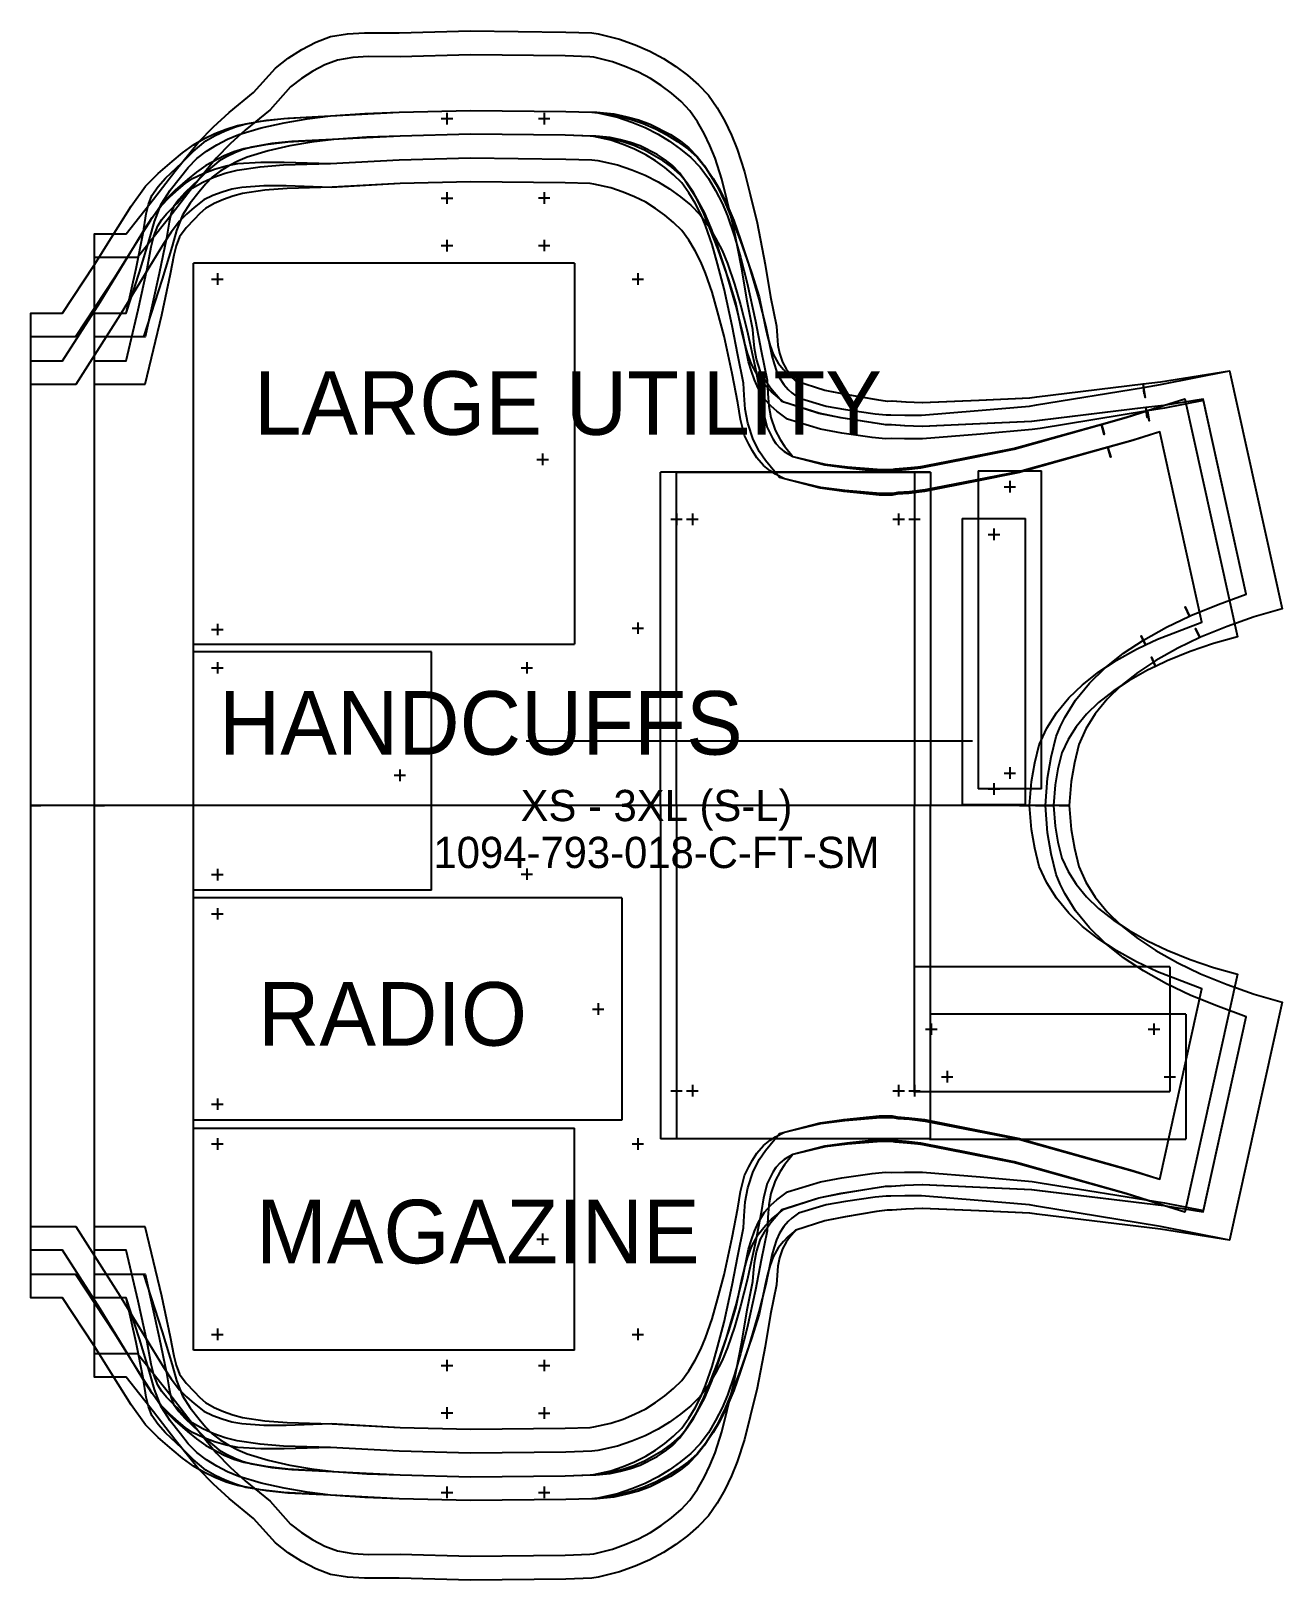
# Model space of a CAD drawing. Header units: inches. Extents: x 0 to 19.7, y 0 to 24.4.
import ezdxf
from ezdxf.enums import TextEntityAlignment as Align

# ---------------------------------------------------------------- set-up
doc = ezdxf.new("R2010")
doc.units = ezdxf.units.IN

msp = doc.modelspace()

# ---------------------------------------------------------------- texts
at = {"layer": 'ABC'}
for s, height, p in [('LARGE UTILITY', 1.00079, (3.516, 18.54)), ('LARGE UTILITY', 1.00079, (3.516, 18.54)), ('LARGE UTILITY', 1.00079, (3.516, 18.54)), ('LARGE UTILITY', 1.00079, (3.516, 18.54)), ('LARGE UTILITY', 1.00079, (3.516, 18.54)), ('LARGE UTILITY', 1.00079, (3.516, 18.54)), ('LARGE UTILITY', 1.00079, (3.516, 18.54)), ('LARGE UTILITY', 1.00079, (3.516, 18.54)), ('LARGE UTILITY', 1.00079, (3.516, 18.54)), ('LARGE UTILITY', 1.00079, (3.516, 18.54)), ('LARGE UTILITY', 1.00079, (3.516, 18.54)), ('LARGE UTILITY', 1.00079, (3.516, 18.54)), ('LARGE UTILITY', 1.00079, (3.516, 18.54)), ('LARGE UTILITY', 1.00079, (3.516, 18.54)), ('LARGE UTILITY', 1.00079, (3.516, 18.54)), ('HANDCUFFS', 1.0008, (2.961, 13.502)), ('HANDCUFFS', 1.0008, (2.961, 13.502)), ('HANDCUFFS', 1.0008, (2.961, 13.502)), ('HANDCUFFS', 1.0008, (2.961, 13.502)), ('HANDCUFFS', 1.0008, (2.961, 13.502)), ('HANDCUFFS', 1.0008, (2.961, 13.502)), ('HANDCUFFS', 1.0008, (2.961, 13.502)), ('HANDCUFFS', 1.0008, (2.961, 13.502)), ('HANDCUFFS', 1.0008, (2.961, 13.502)), ('HANDCUFFS', 1.0008, (2.961, 13.502)), ('HANDCUFFS', 1.0008, (2.961, 13.502)), ('HANDCUFFS', 1.0008, (2.961, 13.502)), ('HANDCUFFS', 1.0008, (2.961, 13.502)), ('HANDCUFFS', 1.0008, (2.961, 13.502)), ('HANDCUFFS', 1.0008, (2.961, 13.502)), ('RADIO', 1.0008, (3.577, 8.918)), ('RADIO', 1.0008, (3.577, 8.918)), ('RADIO', 1.0008, (3.577, 8.918)), ('RADIO', 1.0008, (3.577, 8.918)), ('RADIO', 1.0008, (3.577, 8.918)), ('RADIO', 1.0008, (3.577, 8.918)), ('RADIO', 1.0008, (3.577, 8.918)), ('RADIO', 1.0008, (3.577, 8.918)), ('RADIO', 1.0008, (3.577, 8.918)), ('RADIO', 1.0008, (3.577, 8.918)), ('RADIO', 1.0008, (3.577, 8.918)), ('RADIO', 1.0008, (3.577, 8.918)), ('RADIO', 1.0008, (3.577, 8.918)), ('RADIO', 1.0008, (3.577, 8.918)), ('RADIO', 1.0008, (3.577, 8.918)), ('MAGAZINE', 1.0008, (3.546, 5.489)), ('MAGAZINE', 1.0008, (3.546, 5.489)), ('MAGAZINE', 1.0008, (3.546, 5.489)), ('MAGAZINE', 1.0008, (3.546, 5.489)), ('MAGAZINE', 1.0008, (3.546, 5.489)), ('MAGAZINE', 1.0008, (3.546, 5.489)), ('MAGAZINE', 1.0008, (3.546, 5.489)), ('MAGAZINE', 1.0008, (3.546, 5.489)), ('MAGAZINE', 1.0008, (3.546, 5.489)), ('MAGAZINE', 1.0008, (3.546, 5.489)), ('MAGAZINE', 1.0008, (3.546, 5.489)), ('MAGAZINE', 1.0008, (3.546, 5.489)), ('MAGAZINE', 1.0008, (3.546, 5.489)), ('MAGAZINE', 1.0008, (3.546, 5.489)), ('MAGAZINE', 1.0008, (3.546, 5.489))]:
    msp.add_text(s, height=height, dxfattribs=at).set_placement(p, align=Align.MIDDLE_LEFT)
for s, p in [('XS - 3XL (S-L)', (9.855, 12.2)), ('1094-793-018-C-FT-SM', (9.855, 11.461))]:
    msp.add_text(s, height=0.49252, dxfattribs=at).set_placement(p, align=Align.MIDDLE_CENTER)

# ---------------------------------------------------------------- linework, layer by layer
at = {"layer": 'T001L001'}
for points in [[(1, 12.2), (1.157, 12.2), (1, 12.2), (1, 21.207), (1.499, 21.207), (1.932, 21.75), (2.268, 22.189), (2.64, 22.648), (2.875, 22.889), (3.122, 23.119), (3.507, 23.433), (3.853, 23.816), (4.052, 23.971), (4.265, 24.107), (4.487, 24.224), (4.721, 24.313), (4.986, 24.358), (5.256, 24.374), (5.803, 24.37), (6.923, 24.401), (8.426, 24.384), (8.836, 24.37), (8.937, 24.357), (9.273, 24.274), (9.52, 24.184), (9.748, 24.085), (9.966, 23.968), (10.159, 23.842), (10.344, 23.704), (10.517, 23.554), (10.675, 23.388), (10.813, 23.191), (10.931, 22.981), (11.036, 22.762), (11.126, 22.538), (11.239, 22.184), (11.329, 21.824), (11.439, 21.378), (11.567, 20.722), (11.651, 20.211), (11.745, 19.75), (11.756, 19.597), (11.769, 19.454), (11.793, 19.327), (11.841, 19.186), (11.899, 19.081), (11.952, 19.004), (12.048, 18.891), (12.509, 18.742), (12.832, 18.678), (13.327, 18.598), (13.495, 18.572), (13.57, 18.573), (13.787, 18.558), (14.046, 18.547), (14.937, 18.587), (15.737, 18.623), (15.848, 18.637), (17.521, 18.842), (17.54, 18.683), (17.521, 18.842), (17.796, 18.875), (18.881, 19.045), (19.71, 15.299), (19.272, 15.174), (18.844, 15.022), (18.424, 14.85), (18.414, 14.845), (18.345, 14.989), (18.414, 14.845), (18.068, 14.679), (17.724, 14.487), (17.439, 14.297), (17.171, 14.084), (16.956, 13.874), (16.766, 13.642), (16.621, 13.41), (16.509, 13.161), (16.438, 12.872), (16.388, 12.578), (16.358, 12.2), (16.201, 12.2), (16.358, 12.2), (16.388, 11.823), (16.438, 11.529), (16.509, 11.24), (16.621, 10.991), (16.766, 10.759), (16.956, 10.527), (17.171, 10.317), (17.439, 10.104), (17.724, 9.914), (18.068, 9.721), (18.424, 9.551), (18.844, 9.379), (19.272, 9.227), (19.71, 9.102), (18.881, 5.356), (17.796, 5.525), (15.848, 5.764), (15.737, 5.778), (14.937, 5.814), (14.046, 5.853), (13.787, 5.843), (13.57, 5.827), (13.495, 5.828), (13.327, 5.803), (12.832, 5.722), (12.509, 5.659), (12.048, 5.51), (11.952, 5.397), (11.899, 5.32), (11.841, 5.215), (11.793, 5.074), (11.769, 4.946), (11.756, 4.804), (11.745, 4.651), (11.651, 4.19), (11.567, 3.679), (11.439, 3.023), (11.329, 2.577), (11.239, 2.216), (11.126, 1.863), (11.036, 1.639), (10.931, 1.42), (10.813, 1.21), (10.675, 1.013), (10.517, 0.847), (10.344, 0.697), (10.159, 0.559), (9.966, 0.433), (9.748, 0.316), (9.52, 0.217), (9.273, 0.127), (8.937, 0.044), (8.836, 0.03), (8.426, 0.016), (6.923, 0), (5.803, 0.031), (5.256, 0.027), (4.986, 0.043), (4.721, 0.088), (4.487, 0.177), (4.265, 0.294), (4.052, 0.43), (3.853, 0.585), (3.507, 0.968), (3.122, 1.282), (2.875, 1.512), (2.64, 1.753), (2.268, 2.212), (1.932, 2.651), (1.499, 3.194), (1, 3.194), (1, 12.2)], [(1, 3.569), (1.68, 3.569), (2.227, 2.882), (2.562, 2.444), (2.917, 2.006), (3.139, 1.779), (3.372, 1.562), (3.767, 1.24), (4.091, 0.881), (4.26, 0.748), (4.442, 0.633), (4.631, 0.533), (4.83, 0.458), (5.072, 0.417), (5.319, 0.402), (5.818, 0.405), (6.926, 0.375), (8.418, 0.391), (8.805, 0.405), (8.867, 0.413), (9.163, 0.486), (9.374, 0.563), (9.573, 0.649), (9.763, 0.751), (9.931, 0.86), (10.091, 0.98), (10.242, 1.111), (10.379, 1.256), (10.5, 1.429), (10.605, 1.614), (10.697, 1.806), (10.777, 2.004), (10.882, 2.335), (10.967, 2.673), (11.073, 3.103), (11.198, 3.745), (11.282, 4.258), (11.373, 4.702), (11.382, 4.834), (11.397, 4.998), (11.43, 5.169), (11.496, 5.367), (11.58, 5.518), (11.653, 5.624), (11.83, 5.834), (12.415, 6.022), (12.765, 6.092), (13.269, 6.174), (13.47, 6.204), (13.559, 6.203), (13.766, 6.218), (14.046, 6.229), (14.954, 6.189), (15.768, 6.152), (15.894, 6.136), (17.847, 5.897), (18.467, 5.8), (19.147, 8.873), (18.707, 9.035), (18.271, 9.208), (17.892, 9.389), (17.526, 9.595), (17.214, 9.802), (16.92, 10.036), (16.675, 10.276), (16.458, 10.54), (16.286, 10.816), (16.213, 10.961), (16.152, 11.111), (16.073, 11.437), (16.016, 11.77), (15.982, 12.2), (15.824, 12.2), (15.982, 12.2), (16.016, 12.631), (16.073, 12.963), (16.152, 13.29), (16.213, 13.44), (16.286, 13.585), (16.458, 13.861), (16.675, 14.125), (16.92, 14.365), (17.214, 14.599), (17.526, 14.806), (17.892, 15.011), (18.252, 15.183), (18.183, 15.328), (18.252, 15.183), (18.271, 15.193), (18.706, 15.366), (19.147, 15.528), (18.467, 18.601), (17.847, 18.504), (17.566, 18.47), (17.586, 18.311), (17.566, 18.47), (15.894, 18.265), (15.768, 18.249), (14.954, 18.212), (14.046, 18.172), (13.766, 18.183), (13.559, 18.198), (13.47, 18.197), (13.269, 18.227), (12.765, 18.309), (12.415, 18.378), (11.83, 18.567), (11.653, 18.776), (11.58, 18.883), (11.496, 19.033), (11.43, 19.232), (11.397, 19.402), (11.382, 19.567), (11.373, 19.698), (11.282, 20.143), (11.198, 20.656), (11.073, 21.297), (10.967, 21.728), (10.882, 22.066), (10.777, 22.397), (10.697, 22.595), (10.605, 22.787), (10.5, 22.972), (10.379, 23.145), (10.242, 23.29), (10.091, 23.421), (9.931, 23.541), (9.763, 23.65), (9.573, 23.752), (9.374, 23.838), (9.163, 23.914), (8.867, 23.988), (8.805, 23.996), (8.418, 24.01), (6.926, 24.026), (5.818, 23.996), (5.319, 23.999), (5.072, 23.984), (4.83, 23.943), (4.631, 23.867), (4.442, 23.768), (4.26, 23.652), (4.091, 23.52), (3.767, 23.161), (3.372, 22.839), (3.139, 22.622), (2.917, 22.395), (2.562, 21.957), (2.227, 21.519), (1.68, 20.832), (1, 20.832)], [(0, 12.2), (0.157, 12.2), (0, 12.2), (0, 19.957), (0.499, 19.957), (0.994, 20.71), (1.376, 21.318), (1.58, 21.643), (1.803, 21.954), (2.006, 22.158), (2.224, 22.346), (2.387, 22.483), (2.559, 22.606), (2.725, 22.701), (2.897, 22.784), (3.073, 22.856), (3.254, 22.914), (3.616, 22.98), (3.982, 23.021), (4.721, 23.063), (5.803, 23.12), (6.923, 23.151), (8.426, 23.134), (8.836, 23.12), (8.916, 23.121), (9.185, 23.094), (9.386, 23.051), (9.573, 23), (9.755, 22.933), (10.076, 22.771), (10.227, 22.673), (10.367, 22.562), (10.495, 22.425), (10.61, 22.275), (10.81, 21.954), (10.935, 21.693), (11.045, 21.424), (11.179, 21.091), (11.35, 20.597), (11.471, 20.211), (11.565, 19.75), (11.605, 19.589), (11.646, 19.439), (11.695, 19.309), (11.772, 19.167), (11.854, 19.066), (11.924, 18.994), (12.048, 18.891), (12.507, 18.742), (12.828, 18.678), (13.32, 18.598), (13.489, 18.572), (13.564, 18.573), (13.781, 18.558), (14.04, 18.547), (14.933, 18.587), (15.733, 18.623), (15.845, 18.637), (17.521, 18.842), (17.54, 18.683), (17.521, 18.842), (17.794, 18.875), (18.881, 19.045), (19.71, 15.299), (19.272, 15.174), (18.844, 15.022), (18.424, 14.85), (18.414, 14.845), (18.345, 14.989), (18.414, 14.845), (18.068, 14.679), (17.724, 14.487), (17.439, 14.297), (17.171, 14.084), (16.956, 13.874), (16.766, 13.642), (16.621, 13.41), (16.509, 13.161), (16.438, 12.872), (16.388, 12.578), (16.358, 12.2), (16.201, 12.2), (16.358, 12.2), (16.388, 11.823), (16.438, 11.529), (16.509, 11.24), (16.621, 10.991), (16.766, 10.759), (16.956, 10.527), (17.171, 10.317), (17.439, 10.104), (17.724, 9.914), (18.068, 9.721), (18.424, 9.551), (18.844, 9.379), (19.272, 9.227), (19.71, 9.102), (18.881, 5.356), (17.794, 5.525), (15.845, 5.764), (15.733, 5.778), (14.933, 5.814), (14.04, 5.854), (13.781, 5.843), (13.564, 5.827), (13.489, 5.828), (13.32, 5.803), (12.828, 5.722), (12.507, 5.658), (12.048, 5.51), (11.924, 5.407), (11.854, 5.335), (11.772, 5.234), (11.695, 5.092), (11.646, 4.961), (11.605, 4.812), (11.565, 4.651), (11.471, 4.19), (11.35, 3.804), (11.179, 3.31), (11.045, 2.977), (10.935, 2.708), (10.81, 2.447), (10.61, 2.126), (10.495, 1.976), (10.367, 1.839), (10.227, 1.728), (10.076, 1.63), (9.755, 1.468), (9.573, 1.401), (9.386, 1.35), (9.185, 1.307), (8.916, 1.28), (8.836, 1.28), (8.426, 1.266), (6.923, 1.25), (5.803, 1.281), (4.721, 1.338), (3.982, 1.38), (3.616, 1.421), (3.254, 1.487), (3.073, 1.544), (2.897, 1.617), (2.725, 1.7), (2.559, 1.794), (2.387, 1.918), (2.224, 2.055), (2.006, 2.243), (1.803, 2.447), (1.58, 2.758), (1.376, 3.083), (0.994, 3.691), (0.499, 4.444), (0, 4.444), (0, 12.2)], [(0, 12.2), (0.157, 12.2), (0, 12.2), (0, 19.957), (0.499, 19.957), (0.994, 20.71), (1.376, 21.318), (1.58, 21.643), (1.803, 21.954), (2.006, 22.158), (2.224, 22.346), (2.387, 22.483), (2.559, 22.606), (2.725, 22.701), (2.897, 22.784), (3.073, 22.856), (3.254, 22.914), (3.616, 22.98), (3.982, 23.021), (4.721, 23.063), (5.803, 23.12), (6.923, 23.151), (8.426, 23.134), (8.836, 23.12), (8.916, 23.121), (9.185, 23.094), (9.386, 23.051), (9.573, 23), (9.755, 22.933), (10.076, 22.771), (10.227, 22.673), (10.367, 22.562), (10.495, 22.425), (10.61, 22.275), (10.81, 21.954), (10.935, 21.693), (11.045, 21.424), (11.179, 21.091), (11.35, 20.597), (11.471, 20.211), (11.565, 19.75), (11.605, 19.589), (11.646, 19.439), (11.695, 19.309), (11.772, 19.167), (11.854, 19.066), (11.924, 18.994), (12.048, 18.891), (12.507, 18.742), (12.828, 18.678), (13.32, 18.598), (13.489, 18.572), (13.564, 18.573), (13.781, 18.558), (14.04, 18.547), (14.933, 18.587), (15.733, 18.623), (15.845, 18.637), (17.521, 18.842), (17.54, 18.683), (17.521, 18.842), (17.794, 18.875), (18.881, 19.045), (19.71, 15.299), (19.272, 15.174), (18.844, 15.022), (18.424, 14.85), (18.414, 14.845), (18.345, 14.989), (18.414, 14.845), (18.068, 14.679), (17.724, 14.487), (17.439, 14.297), (17.171, 14.084), (16.956, 13.874), (16.766, 13.642), (16.621, 13.41), (16.509, 13.161), (16.438, 12.872), (16.388, 12.578), (16.358, 12.2), (16.201, 12.2), (16.358, 12.2), (16.388, 11.823), (16.438, 11.529), (16.509, 11.24), (16.621, 10.991), (16.766, 10.759), (16.956, 10.527), (17.171, 10.317), (17.439, 10.104), (17.724, 9.914), (18.068, 9.721), (18.424, 9.551), (18.844, 9.379), (19.272, 9.227), (19.71, 9.102), (18.881, 5.356), (17.794, 5.525), (15.845, 5.764), (15.733, 5.778), (14.933, 5.814), (14.04, 5.854), (13.781, 5.843), (13.564, 5.827), (13.489, 5.828), (13.32, 5.803), (12.828, 5.722), (12.507, 5.658), (12.048, 5.51), (11.924, 5.407), (11.854, 5.335), (11.772, 5.234), (11.695, 5.092), (11.646, 4.961), (11.605, 4.812), (11.565, 4.651), (11.471, 4.19), (11.35, 3.804), (11.179, 3.31), (11.045, 2.977), (10.935, 2.708), (10.81, 2.447), (10.61, 2.126), (10.495, 1.976), (10.367, 1.839), (10.227, 1.728), (10.076, 1.63), (9.755, 1.468), (9.573, 1.401), (9.386, 1.35), (9.185, 1.307), (8.916, 1.28), (8.836, 1.28), (8.426, 1.266), (6.923, 1.25), (5.803, 1.281), (4.721, 1.338), (3.982, 1.38), (3.616, 1.421), (3.254, 1.487), (3.073, 1.544), (2.897, 1.617), (2.725, 1.7), (2.559, 1.794), (2.387, 1.918), (2.224, 2.055), (2.006, 2.243), (1.803, 2.447), (1.58, 2.758), (1.376, 3.083), (0.994, 3.691), (0.499, 4.444), (0, 4.444), (0, 12.2)], [(0, 12.2), (0.157, 12.2), (0, 12.2), (0, 19.957), (0.499, 19.957), (0.994, 20.71), (1.376, 21.318), (1.58, 21.643), (1.803, 21.954), (2.006, 22.158), (2.224, 22.346), (2.387, 22.483), (2.559, 22.606), (2.725, 22.701), (2.897, 22.784), (3.073, 22.856), (3.254, 22.914), (3.616, 22.98), (3.982, 23.021), (4.721, 23.063), (5.803, 23.12), (6.923, 23.151), (8.426, 23.134), (8.836, 23.12), (8.916, 23.121), (9.185, 23.094), (9.386, 23.051), (9.573, 23), (9.755, 22.933), (10.076, 22.771), (10.227, 22.673), (10.367, 22.562), (10.495, 22.425), (10.61, 22.275), (10.81, 21.954), (10.935, 21.693), (11.045, 21.424), (11.179, 21.091), (11.35, 20.597), (11.471, 20.211), (11.565, 19.75), (11.605, 19.589), (11.646, 19.439), (11.695, 19.309), (11.772, 19.167), (11.854, 19.066), (11.924, 18.994), (12.048, 18.891), (12.507, 18.742), (12.828, 18.678), (13.32, 18.598), (13.489, 18.572), (13.564, 18.573), (13.781, 18.558), (14.04, 18.547), (14.933, 18.587), (15.733, 18.623), (15.845, 18.637), (17.521, 18.842), (17.54, 18.683), (17.521, 18.842), (17.794, 18.875), (18.881, 19.045), (19.71, 15.299), (19.272, 15.174), (18.844, 15.022), (18.424, 14.85), (18.414, 14.845), (18.345, 14.989), (18.414, 14.845), (18.068, 14.679), (17.724, 14.487), (17.439, 14.297), (17.171, 14.084), (16.956, 13.874), (16.766, 13.642), (16.621, 13.41), (16.509, 13.161), (16.438, 12.872), (16.388, 12.578), (16.358, 12.2), (16.201, 12.2), (16.358, 12.2), (16.388, 11.823), (16.438, 11.529), (16.509, 11.24), (16.621, 10.991), (16.766, 10.759), (16.956, 10.527), (17.171, 10.317), (17.439, 10.104), (17.724, 9.914), (18.068, 9.721), (18.424, 9.551), (18.844, 9.379), (19.272, 9.227), (19.71, 9.102), (18.881, 5.356), (17.794, 5.525), (15.845, 5.764), (15.733, 5.778), (14.933, 5.814), (14.04, 5.854), (13.781, 5.843), (13.564, 5.827), (13.489, 5.828), (13.32, 5.803), (12.828, 5.722), (12.507, 5.658), (12.048, 5.51), (11.924, 5.407), (11.854, 5.335), (11.772, 5.234), (11.695, 5.092), (11.646, 4.961), (11.605, 4.812), (11.565, 4.651), (11.471, 4.19), (11.35, 3.804), (11.179, 3.31), (11.045, 2.977), (10.935, 2.708), (10.81, 2.447), (10.61, 2.126), (10.495, 1.976), (10.367, 1.839), (10.227, 1.728), (10.076, 1.63), (9.755, 1.468), (9.573, 1.401), (9.386, 1.35), (9.185, 1.307), (8.916, 1.28), (8.836, 1.28), (8.426, 1.266), (6.923, 1.25), (5.803, 1.281), (4.721, 1.338), (3.982, 1.38), (3.616, 1.421), (3.254, 1.487), (3.073, 1.544), (2.897, 1.617), (2.725, 1.7), (2.559, 1.794), (2.387, 1.918), (2.224, 2.055), (2.006, 2.243), (1.803, 2.447), (1.58, 2.758), (1.376, 3.083), (0.994, 3.691), (0.499, 4.444), (0, 4.444), (0, 12.2)], [(0, 12.2), (0.157, 12.2), (0, 12.2), (0, 19.957), (0.499, 19.957), (0.994, 20.71), (1.376, 21.318), (1.58, 21.643), (1.803, 21.954), (2.006, 22.158), (2.224, 22.346), (2.387, 22.483), (2.559, 22.606), (2.725, 22.701), (2.897, 22.784), (3.073, 22.856), (3.254, 22.914), (3.616, 22.98), (3.982, 23.021), (4.721, 23.063), (5.803, 23.12), (6.923, 23.151), (8.426, 23.134), (8.836, 23.12), (8.916, 23.121), (9.185, 23.094), (9.386, 23.051), (9.573, 23), (9.755, 22.933), (10.076, 22.771), (10.227, 22.673), (10.367, 22.562), (10.495, 22.425), (10.61, 22.275), (10.81, 21.954), (10.935, 21.693), (11.045, 21.424), (11.179, 21.091), (11.35, 20.597), (11.471, 20.211), (11.565, 19.75), (11.605, 19.589), (11.646, 19.439), (11.695, 19.309), (11.772, 19.167), (11.854, 19.066), (11.924, 18.994), (12.048, 18.891), (12.507, 18.742), (12.828, 18.678), (13.32, 18.598), (13.489, 18.572), (13.564, 18.573), (13.781, 18.558), (14.04, 18.547), (14.933, 18.587), (15.733, 18.623), (15.845, 18.637), (17.521, 18.842), (17.54, 18.683), (17.521, 18.842), (17.794, 18.875), (18.881, 19.045), (19.71, 15.299), (19.272, 15.174), (18.844, 15.022), (18.424, 14.85), (18.414, 14.845), (18.345, 14.989), (18.414, 14.845), (18.068, 14.679), (17.724, 14.487), (17.439, 14.297), (17.171, 14.084), (16.956, 13.874), (16.766, 13.642), (16.621, 13.41), (16.509, 13.161), (16.438, 12.872), (16.388, 12.578), (16.358, 12.2), (16.201, 12.2), (16.358, 12.2), (16.388, 11.823), (16.438, 11.529), (16.509, 11.24), (16.621, 10.991), (16.766, 10.759), (16.956, 10.527), (17.171, 10.317), (17.439, 10.104), (17.724, 9.914), (18.068, 9.721), (18.424, 9.551), (18.844, 9.379), (19.272, 9.227), (19.71, 9.102), (18.881, 5.356), (17.794, 5.525), (15.845, 5.764), (15.733, 5.778), (14.933, 5.814), (14.04, 5.854), (13.781, 5.843), (13.564, 5.827), (13.489, 5.828), (13.32, 5.803), (12.828, 5.722), (12.507, 5.658), (12.048, 5.51), (11.924, 5.407), (11.854, 5.335), (11.772, 5.234), (11.695, 5.092), (11.646, 4.961), (11.605, 4.812), (11.565, 4.651), (11.471, 4.19), (11.35, 3.804), (11.179, 3.31), (11.045, 2.977), (10.935, 2.708), (10.81, 2.447), (10.61, 2.126), (10.495, 1.976), (10.367, 1.839), (10.227, 1.728), (10.076, 1.63), (9.755, 1.468), (9.573, 1.401), (9.386, 1.35), (9.185, 1.307), (8.916, 1.28), (8.836, 1.28), (8.426, 1.266), (6.923, 1.25), (5.803, 1.281), (4.721, 1.338), (3.982, 1.38), (3.616, 1.421), (3.254, 1.487), (3.073, 1.544), (2.897, 1.617), (2.725, 1.7), (2.559, 1.794), (2.387, 1.918), (2.224, 2.055), (2.006, 2.243), (1.803, 2.447), (1.58, 2.758), (1.376, 3.083), (0.994, 3.691), (0.499, 4.444), (0, 4.444), (0, 12.2)], [(0, 12.2), (0.157, 12.2), (0, 12.2), (0, 19.957), (0.499, 19.957), (0.994, 20.71), (1.376, 21.318), (1.58, 21.643), (1.803, 21.954), (2.006, 22.158), (2.224, 22.346), (2.387, 22.483), (2.559, 22.606), (2.725, 22.701), (2.897, 22.784), (3.073, 22.856), (3.254, 22.914), (3.616, 22.98), (3.982, 23.021), (4.721, 23.063), (5.803, 23.12), (6.923, 23.151), (8.426, 23.134), (8.836, 23.12), (8.916, 23.121), (9.185, 23.094), (9.386, 23.051), (9.573, 23), (9.755, 22.933), (10.076, 22.771), (10.227, 22.673), (10.367, 22.562), (10.495, 22.425), (10.61, 22.275), (10.81, 21.954), (10.935, 21.693), (11.045, 21.424), (11.179, 21.091), (11.35, 20.597), (11.471, 20.211), (11.565, 19.75), (11.605, 19.589), (11.646, 19.439), (11.695, 19.309), (11.772, 19.167), (11.854, 19.066), (11.924, 18.994), (12.048, 18.891), (12.507, 18.742), (12.828, 18.678), (13.32, 18.598), (13.489, 18.572), (13.564, 18.573), (13.781, 18.558), (14.04, 18.547), (14.933, 18.587), (15.733, 18.623), (15.845, 18.637), (17.521, 18.842), (17.54, 18.683), (17.521, 18.842), (17.794, 18.875), (18.881, 19.045), (19.71, 15.299), (19.272, 15.174), (18.844, 15.022), (18.424, 14.85), (18.414, 14.845), (18.345, 14.989), (18.414, 14.845), (18.068, 14.679), (17.724, 14.487), (17.439, 14.297), (17.171, 14.084), (16.956, 13.874), (16.766, 13.642), (16.621, 13.41), (16.509, 13.161), (16.438, 12.872), (16.388, 12.578), (16.358, 12.2), (16.201, 12.2), (16.358, 12.2), (16.388, 11.823), (16.438, 11.529), (16.509, 11.24), (16.621, 10.991), (16.766, 10.759), (16.956, 10.527), (17.171, 10.317), (17.439, 10.104), (17.724, 9.914), (18.068, 9.721), (18.424, 9.551), (18.844, 9.379), (19.272, 9.227), (19.71, 9.102), (18.881, 5.356), (17.794, 5.525), (15.845, 5.764), (15.733, 5.778), (14.933, 5.814), (14.04, 5.854), (13.781, 5.843), (13.564, 5.827), (13.489, 5.828), (13.32, 5.803), (12.828, 5.722), (12.507, 5.658), (12.048, 5.51), (11.924, 5.407), (11.854, 5.335), (11.772, 5.234), (11.695, 5.092), (11.646, 4.961), (11.605, 4.812), (11.565, 4.651), (11.471, 4.19), (11.35, 3.804), (11.179, 3.31), (11.045, 2.977), (10.935, 2.708), (10.81, 2.447), (10.61, 2.126), (10.495, 1.976), (10.367, 1.839), (10.227, 1.728), (10.076, 1.63), (9.755, 1.468), (9.573, 1.401), (9.386, 1.35), (9.185, 1.307), (8.916, 1.28), (8.836, 1.28), (8.426, 1.266), (6.923, 1.25), (5.803, 1.281), (4.721, 1.338), (3.982, 1.38), (3.616, 1.421), (3.254, 1.487), (3.073, 1.544), (2.897, 1.617), (2.725, 1.7), (2.559, 1.794), (2.387, 1.918), (2.224, 2.055), (2.006, 2.243), (1.803, 2.447), (1.58, 2.758), (1.376, 3.083), (0.994, 3.691), (0.499, 4.444), (0, 4.444), (0, 12.2)], [(0, 12.2), (0.157, 12.2), (0, 12.2), (0, 19.957), (0.499, 19.957), (0.994, 20.71), (1.376, 21.318), (1.58, 21.643), (1.803, 21.954), (2.006, 22.158), (2.224, 22.346), (2.387, 22.483), (2.559, 22.606), (2.725, 22.701), (2.897, 22.784), (3.073, 22.856), (3.254, 22.914), (3.616, 22.98), (3.982, 23.021), (4.721, 23.063), (5.803, 23.12), (6.923, 23.151), (8.426, 23.134), (8.836, 23.12), (8.916, 23.121), (9.185, 23.094), (9.386, 23.051), (9.573, 23), (9.755, 22.933), (10.076, 22.771), (10.227, 22.673), (10.367, 22.562), (10.495, 22.425), (10.61, 22.275), (10.81, 21.954), (10.935, 21.693), (11.045, 21.424), (11.179, 21.091), (11.35, 20.597), (11.471, 20.211), (11.565, 19.75), (11.605, 19.589), (11.646, 19.439), (11.695, 19.309), (11.772, 19.167), (11.854, 19.066), (11.924, 18.994), (12.048, 18.891), (12.507, 18.742), (12.828, 18.678), (13.32, 18.598), (13.489, 18.572), (13.564, 18.573), (13.781, 18.558), (14.04, 18.547), (14.933, 18.587), (15.733, 18.623), (15.845, 18.637), (17.521, 18.842), (17.54, 18.683), (17.521, 18.842), (17.794, 18.875), (18.881, 19.045), (19.71, 15.299), (19.272, 15.174), (18.844, 15.022), (18.424, 14.85), (18.414, 14.845), (18.345, 14.989), (18.414, 14.845), (18.068, 14.679), (17.724, 14.487), (17.439, 14.297), (17.171, 14.084), (16.956, 13.874), (16.766, 13.642), (16.621, 13.41), (16.509, 13.161), (16.438, 12.872), (16.388, 12.578), (16.358, 12.2), (16.201, 12.2), (16.358, 12.2), (16.388, 11.823), (16.438, 11.529), (16.509, 11.24), (16.621, 10.991), (16.766, 10.759), (16.956, 10.527), (17.171, 10.317), (17.439, 10.104), (17.724, 9.914), (18.068, 9.721), (18.424, 9.551), (18.844, 9.379), (19.272, 9.227), (19.71, 9.102), (18.881, 5.356), (17.794, 5.525), (15.845, 5.764), (15.733, 5.778), (14.933, 5.814), (14.04, 5.854), (13.781, 5.843), (13.564, 5.827), (13.489, 5.828), (13.32, 5.803), (12.828, 5.722), (12.507, 5.658), (12.048, 5.51), (11.924, 5.407), (11.854, 5.335), (11.772, 5.234), (11.695, 5.092), (11.646, 4.961), (11.605, 4.812), (11.565, 4.651), (11.471, 4.19), (11.35, 3.804), (11.179, 3.31), (11.045, 2.977), (10.935, 2.708), (10.81, 2.447), (10.61, 2.126), (10.495, 1.976), (10.367, 1.839), (10.227, 1.728), (10.076, 1.63), (9.755, 1.468), (9.573, 1.401), (9.386, 1.35), (9.185, 1.307), (8.916, 1.28), (8.836, 1.28), (8.426, 1.266), (6.923, 1.25), (5.803, 1.281), (4.721, 1.338), (3.982, 1.38), (3.616, 1.421), (3.254, 1.487), (3.073, 1.544), (2.897, 1.617), (2.725, 1.7), (2.559, 1.794), (2.387, 1.918), (2.224, 2.055), (2.006, 2.243), (1.803, 2.447), (1.58, 2.758), (1.376, 3.083), (0.994, 3.691), (0.499, 4.444), (0, 4.444), (0, 12.2)], [(0, 12.2), (0.157, 12.2), (0, 12.2), (0, 19.957), (0.499, 19.957), (0.994, 20.71), (1.376, 21.318), (1.58, 21.643), (1.803, 21.954), (2.006, 22.158), (2.224, 22.346), (2.387, 22.483), (2.559, 22.606), (2.725, 22.701), (2.897, 22.784), (3.073, 22.856), (3.254, 22.914), (3.616, 22.98), (3.982, 23.021), (4.721, 23.063), (5.803, 23.12), (6.923, 23.151), (8.426, 23.134), (8.836, 23.12), (8.916, 23.121), (9.185, 23.094), (9.386, 23.051), (9.573, 23), (9.755, 22.933), (10.076, 22.771), (10.227, 22.673), (10.367, 22.562), (10.495, 22.425), (10.61, 22.275), (10.81, 21.954), (10.935, 21.693), (11.045, 21.424), (11.179, 21.091), (11.35, 20.597), (11.471, 20.211), (11.565, 19.75), (11.605, 19.589), (11.646, 19.439), (11.695, 19.309), (11.772, 19.167), (11.854, 19.066), (11.924, 18.994), (12.048, 18.891), (12.507, 18.742), (12.828, 18.678), (13.32, 18.598), (13.489, 18.572), (13.564, 18.573), (13.781, 18.558), (14.04, 18.547), (14.933, 18.587), (15.733, 18.623), (15.845, 18.637), (17.521, 18.842), (17.54, 18.683), (17.521, 18.842), (17.794, 18.875), (18.881, 19.045), (19.71, 15.299), (19.272, 15.174), (18.844, 15.022), (18.424, 14.85), (18.414, 14.845), (18.345, 14.989), (18.414, 14.845), (18.068, 14.679), (17.724, 14.487), (17.439, 14.297), (17.171, 14.084), (16.956, 13.874), (16.766, 13.642), (16.621, 13.41), (16.509, 13.161), (16.438, 12.872), (16.388, 12.578), (16.358, 12.2), (16.201, 12.2), (16.358, 12.2), (16.388, 11.823), (16.438, 11.529), (16.509, 11.24), (16.621, 10.991), (16.766, 10.759), (16.956, 10.527), (17.171, 10.317), (17.439, 10.104), (17.724, 9.914), (18.068, 9.721), (18.424, 9.551), (18.844, 9.379), (19.272, 9.227), (19.71, 9.102), (18.881, 5.356), (17.794, 5.525), (15.845, 5.764), (15.733, 5.778), (14.933, 5.814), (14.04, 5.854), (13.781, 5.843), (13.564, 5.827), (13.489, 5.828), (13.32, 5.803), (12.828, 5.722), (12.507, 5.658), (12.048, 5.51), (11.924, 5.407), (11.854, 5.335), (11.772, 5.234), (11.695, 5.092), (11.646, 4.961), (11.605, 4.812), (11.565, 4.651), (11.471, 4.19), (11.35, 3.804), (11.179, 3.31), (11.045, 2.977), (10.935, 2.708), (10.81, 2.447), (10.61, 2.126), (10.495, 1.976), (10.367, 1.839), (10.227, 1.728), (10.076, 1.63), (9.755, 1.468), (9.573, 1.401), (9.386, 1.35), (9.185, 1.307), (8.916, 1.28), (8.836, 1.28), (8.426, 1.266), (6.923, 1.25), (5.803, 1.281), (4.721, 1.338), (3.982, 1.38), (3.616, 1.421), (3.254, 1.487), (3.073, 1.544), (2.897, 1.617), (2.725, 1.7), (2.559, 1.794), (2.387, 1.918), (2.224, 2.055), (2.006, 2.243), (1.803, 2.447), (1.58, 2.758), (1.376, 3.083), (0.994, 3.691), (0.499, 4.444), (0, 4.444), (0, 12.2)], [(0, 12.2), (0.157, 12.2), (0, 12.2), (0, 19.957), (0.499, 19.957), (0.994, 20.71), (1.376, 21.318), (1.58, 21.643), (1.803, 21.954), (2.006, 22.158), (2.224, 22.346), (2.387, 22.483), (2.559, 22.606), (2.725, 22.701), (2.897, 22.784), (3.073, 22.856), (3.254, 22.914), (3.616, 22.98), (3.982, 23.021), (4.721, 23.063), (5.803, 23.12), (6.923, 23.151), (8.426, 23.134), (8.836, 23.12), (8.916, 23.121), (9.185, 23.094), (9.386, 23.051), (9.573, 23), (9.755, 22.933), (10.076, 22.771), (10.227, 22.673), (10.367, 22.562), (10.495, 22.425), (10.61, 22.275), (10.81, 21.954), (10.935, 21.693), (11.045, 21.424), (11.179, 21.091), (11.35, 20.597), (11.471, 20.211), (11.565, 19.75), (11.605, 19.589), (11.646, 19.439), (11.695, 19.309), (11.772, 19.167), (11.854, 19.066), (11.924, 18.994), (12.048, 18.891), (12.507, 18.742), (12.828, 18.678), (13.32, 18.598), (13.489, 18.572), (13.564, 18.573), (13.781, 18.558), (14.04, 18.547), (14.933, 18.587), (15.733, 18.623), (15.845, 18.637), (17.521, 18.842), (17.54, 18.683), (17.521, 18.842), (17.794, 18.875), (18.881, 19.045), (19.71, 15.299), (19.272, 15.174), (18.844, 15.022), (18.424, 14.85), (18.414, 14.845), (18.345, 14.989), (18.414, 14.845), (18.068, 14.679), (17.724, 14.487), (17.439, 14.297), (17.171, 14.084), (16.956, 13.874), (16.766, 13.642), (16.621, 13.41), (16.509, 13.161), (16.438, 12.872), (16.388, 12.578), (16.358, 12.2), (16.201, 12.2), (16.358, 12.2), (16.388, 11.823), (16.438, 11.529), (16.509, 11.24), (16.621, 10.991), (16.766, 10.759), (16.956, 10.527), (17.171, 10.317), (17.439, 10.104), (17.724, 9.914), (18.068, 9.721), (18.424, 9.551), (18.844, 9.379), (19.272, 9.227), (19.71, 9.102), (18.881, 5.356), (17.794, 5.525), (15.845, 5.764), (15.733, 5.778), (14.933, 5.814), (14.04, 5.854), (13.781, 5.843), (13.564, 5.827), (13.489, 5.828), (13.32, 5.803), (12.828, 5.722), (12.507, 5.658), (12.048, 5.51), (11.924, 5.407), (11.854, 5.335), (11.772, 5.234), (11.695, 5.092), (11.646, 4.961), (11.605, 4.812), (11.565, 4.651), (11.471, 4.19), (11.35, 3.804), (11.179, 3.31), (11.045, 2.977), (10.935, 2.708), (10.81, 2.447), (10.61, 2.126), (10.495, 1.976), (10.367, 1.839), (10.227, 1.728), (10.076, 1.63), (9.755, 1.468), (9.573, 1.401), (9.386, 1.35), (9.185, 1.307), (8.916, 1.28), (8.836, 1.28), (8.426, 1.266), (6.923, 1.25), (5.803, 1.281), (4.721, 1.338), (3.982, 1.38), (3.616, 1.421), (3.254, 1.487), (3.073, 1.544), (2.897, 1.617), (2.725, 1.7), (2.559, 1.794), (2.387, 1.918), (2.224, 2.055), (2.006, 2.243), (1.803, 2.447), (1.58, 2.758), (1.376, 3.083), (0.994, 3.691), (0.499, 4.444), (0, 4.444), (0, 12.2)], [(0, 12.2), (0.157, 12.2), (0, 12.2), (0, 19.957), (0.499, 19.957), (0.994, 20.71), (1.376, 21.318), (1.58, 21.643), (1.803, 21.954), (2.006, 22.158), (2.224, 22.346), (2.387, 22.483), (2.559, 22.606), (2.725, 22.701), (2.897, 22.784), (3.073, 22.856), (3.254, 22.914), (3.616, 22.98), (3.982, 23.021), (4.721, 23.063), (5.803, 23.12), (6.923, 23.151), (8.426, 23.134), (8.836, 23.12), (8.916, 23.121), (9.185, 23.094), (9.386, 23.051), (9.573, 23), (9.755, 22.933), (10.076, 22.771), (10.227, 22.673), (10.367, 22.562), (10.495, 22.425), (10.61, 22.275), (10.81, 21.954), (10.935, 21.693), (11.045, 21.424), (11.179, 21.091), (11.35, 20.597), (11.471, 20.211), (11.565, 19.75), (11.605, 19.589), (11.646, 19.439), (11.695, 19.309), (11.772, 19.167), (11.854, 19.066), (11.924, 18.994), (12.048, 18.891), (12.507, 18.742), (12.828, 18.678), (13.32, 18.598), (13.489, 18.572), (13.564, 18.573), (13.781, 18.558), (14.04, 18.547), (14.933, 18.587), (15.733, 18.623), (15.845, 18.637), (17.521, 18.842), (17.54, 18.683), (17.521, 18.842), (17.794, 18.875), (18.881, 19.045), (19.71, 15.299), (19.272, 15.174), (18.844, 15.022), (18.424, 14.85), (18.414, 14.845), (18.345, 14.989), (18.414, 14.845), (18.068, 14.679), (17.724, 14.487), (17.439, 14.297), (17.171, 14.084), (16.956, 13.874), (16.766, 13.642), (16.621, 13.41), (16.509, 13.161), (16.438, 12.872), (16.388, 12.578), (16.358, 12.2), (16.201, 12.2), (16.358, 12.2), (16.388, 11.823), (16.438, 11.529), (16.509, 11.24), (16.621, 10.991), (16.766, 10.759), (16.956, 10.527), (17.171, 10.317), (17.439, 10.104), (17.724, 9.914), (18.068, 9.721), (18.424, 9.551), (18.844, 9.379), (19.272, 9.227), (19.71, 9.102), (18.881, 5.356), (17.794, 5.525), (15.845, 5.764), (15.733, 5.778), (14.933, 5.814), (14.04, 5.854), (13.781, 5.843), (13.564, 5.827), (13.489, 5.828), (13.32, 5.803), (12.828, 5.722), (12.507, 5.658), (12.048, 5.51), (11.924, 5.407), (11.854, 5.335), (11.772, 5.234), (11.695, 5.092), (11.646, 4.961), (11.605, 4.812), (11.565, 4.651), (11.471, 4.19), (11.35, 3.804), (11.179, 3.31), (11.045, 2.977), (10.935, 2.708), (10.81, 2.447), (10.61, 2.126), (10.495, 1.976), (10.367, 1.839), (10.227, 1.728), (10.076, 1.63), (9.755, 1.468), (9.573, 1.401), (9.386, 1.35), (9.185, 1.307), (8.916, 1.28), (8.836, 1.28), (8.426, 1.266), (6.923, 1.25), (5.803, 1.281), (4.721, 1.338), (3.982, 1.38), (3.616, 1.421), (3.254, 1.487), (3.073, 1.544), (2.897, 1.617), (2.725, 1.7), (2.559, 1.794), (2.387, 1.918), (2.224, 2.055), (2.006, 2.243), (1.803, 2.447), (1.58, 2.758), (1.376, 3.083), (0.994, 3.691), (0.499, 4.444), (0, 4.444), (0, 12.2)], [(0, 12.2), (0.157, 12.2), (0, 12.2), (0, 19.957), (0.499, 19.957), (0.994, 20.71), (1.376, 21.318), (1.58, 21.643), (1.803, 21.954), (2.006, 22.158), (2.224, 22.346), (2.387, 22.483), (2.559, 22.606), (2.725, 22.701), (2.897, 22.784), (3.073, 22.856), (3.254, 22.914), (3.616, 22.98), (3.982, 23.021), (4.721, 23.063), (5.803, 23.12), (6.923, 23.151), (8.426, 23.134), (8.836, 23.12), (8.916, 23.121), (9.185, 23.094), (9.386, 23.051), (9.573, 23), (9.755, 22.933), (10.076, 22.771), (10.227, 22.673), (10.367, 22.562), (10.495, 22.425), (10.61, 22.275), (10.81, 21.954), (10.935, 21.693), (11.045, 21.424), (11.179, 21.091), (11.35, 20.597), (11.471, 20.211), (11.565, 19.75), (11.605, 19.589), (11.646, 19.439), (11.695, 19.309), (11.772, 19.167), (11.854, 19.066), (11.924, 18.994), (12.048, 18.891), (12.507, 18.742), (12.828, 18.678), (13.32, 18.598), (13.489, 18.572), (13.564, 18.573), (13.781, 18.558), (14.04, 18.547), (14.933, 18.587), (15.733, 18.623), (15.845, 18.637), (17.521, 18.842), (17.54, 18.683), (17.521, 18.842), (17.794, 18.875), (18.881, 19.045), (19.71, 15.299), (19.272, 15.174), (18.844, 15.022), (18.424, 14.85), (18.414, 14.845), (18.345, 14.989), (18.414, 14.845), (18.068, 14.679), (17.724, 14.487), (17.439, 14.297), (17.171, 14.084), (16.956, 13.874), (16.766, 13.642), (16.621, 13.41), (16.509, 13.161), (16.438, 12.872), (16.388, 12.578), (16.358, 12.2), (16.201, 12.2), (16.358, 12.2), (16.388, 11.823), (16.438, 11.529), (16.509, 11.24), (16.621, 10.991), (16.766, 10.759), (16.956, 10.527), (17.171, 10.317), (17.439, 10.104), (17.724, 9.914), (18.068, 9.721), (18.424, 9.551), (18.844, 9.379), (19.272, 9.227), (19.71, 9.102), (18.881, 5.356), (17.794, 5.525), (15.845, 5.764), (15.733, 5.778), (14.933, 5.814), (14.04, 5.854), (13.781, 5.843), (13.564, 5.827), (13.489, 5.828), (13.32, 5.803), (12.828, 5.722), (12.507, 5.658), (12.048, 5.51), (11.924, 5.407), (11.854, 5.335), (11.772, 5.234), (11.695, 5.092), (11.646, 4.961), (11.605, 4.812), (11.565, 4.651), (11.471, 4.19), (11.35, 3.804), (11.179, 3.31), (11.045, 2.977), (10.935, 2.708), (10.81, 2.447), (10.61, 2.126), (10.495, 1.976), (10.367, 1.839), (10.227, 1.728), (10.076, 1.63), (9.755, 1.468), (9.573, 1.401), (9.386, 1.35), (9.185, 1.307), (8.916, 1.28), (8.836, 1.28), (8.426, 1.266), (6.923, 1.25), (5.803, 1.281), (4.721, 1.338), (3.982, 1.38), (3.616, 1.421), (3.254, 1.487), (3.073, 1.544), (2.897, 1.617), (2.725, 1.7), (2.559, 1.794), (2.387, 1.918), (2.224, 2.055), (2.006, 2.243), (1.803, 2.447), (1.58, 2.758), (1.376, 3.083), (0.994, 3.691), (0.499, 4.444), (0, 4.444), (0, 12.2)], [(1, 12.2), (1.157, 12.2), (1, 12.2), (1, 19.957), (1.499, 19.957), (1.709, 20.604), (1.866, 21.123), (1.946, 21.402), (2.049, 21.672), (2.193, 21.892), (2.358, 22.099), (2.478, 22.253), (2.612, 22.393), (2.765, 22.507), (2.928, 22.607), (3.098, 22.695), (3.274, 22.768), (3.627, 22.875), (3.987, 22.956), (4.353, 23.018), (4.721, 23.063), (5.261, 23.103), (5.803, 23.12), (6.923, 23.151), (8.426, 23.134), (8.836, 23.12), (8.929, 23.11), (9.239, 23.041), (9.467, 22.963), (9.678, 22.878), (9.881, 22.775), (10.061, 22.664), (10.233, 22.541), (10.395, 22.406), (10.543, 22.257), (10.673, 22.079), (10.786, 21.889), (10.887, 21.691), (10.975, 21.487), (11.085, 21.165), (11.176, 20.837), (11.285, 20.43), (11.416, 19.831), (11.504, 19.364), (11.598, 18.903), (11.611, 18.689), (11.626, 18.49), (11.658, 18.312), (11.722, 18.114), (11.802, 17.967), (11.874, 17.859), (12.005, 17.699), (12.505, 17.568), (12.852, 17.52), (13.384, 17.463), (13.534, 17.464), (13.599, 17.475), (13.791, 17.491), (14.019, 17.517), (14.794, 17.671), (15.488, 17.811), (15.584, 17.838), (16.866, 18.201), (16.91, 18.047), (16.866, 18.201), (17.255, 18.31), (18.181, 18.605), (19.01, 14.859), (18.632, 14.753), (18.263, 14.624), (17.9, 14.477), (17.719, 14.391), (17.651, 14.536), (17.719, 14.391), (17.592, 14.331), (17.295, 14.166), (17.048, 14.004), (16.816, 13.821), (16.63, 13.641), (16.465, 13.442), (16.34, 13.242), (16.241, 13.028), (16.18, 12.779), (16.135, 12.526), (16.108, 12.2), (15.951, 12.2), (16.108, 12.2), (16.135, 11.875), (16.18, 11.622), (16.241, 11.373), (16.34, 11.159), (16.465, 10.959), (16.63, 10.76), (16.816, 10.58), (17.048, 10.397), (17.295, 10.235), (17.592, 10.07), (17.9, 9.924), (18.263, 9.777), (18.632, 9.648), (19.01, 9.542), (18.181, 5.796), (17.255, 6.091), (15.584, 6.562), (15.488, 6.589), (14.794, 6.729), (14.019, 6.884), (13.791, 6.91), (13.599, 6.926), (13.534, 6.937), (13.384, 6.937), (12.852, 6.881), (12.505, 6.833), (12.005, 6.702), (11.874, 6.542), (11.802, 6.434), (11.722, 6.287), (11.658, 6.088), (11.626, 5.911), (11.611, 5.711), (11.598, 5.498), (11.504, 5.037), (11.416, 4.57), (11.285, 3.971), (11.176, 3.564), (11.085, 3.235), (10.975, 2.914), (10.887, 2.71), (10.786, 2.511), (10.673, 2.321), (10.543, 2.143), (10.395, 1.994), (10.233, 1.86), (10.061, 1.737), (9.881, 1.626), (9.678, 1.523), (9.467, 1.437), (9.239, 1.36), (8.929, 1.29), (8.836, 1.28), (8.426, 1.266), (6.923, 1.25), (5.803, 1.281), (5.261, 1.298), (4.721, 1.338), (4.353, 1.383), (3.987, 1.445), (3.627, 1.526), (3.274, 1.632), (3.098, 1.706), (2.928, 1.794), (2.765, 1.894), (2.612, 2.008), (2.478, 2.147), (2.358, 2.302), (2.193, 2.508), (2.049, 2.729), (1.946, 2.999), (1.866, 3.278), (1.709, 3.797), (1.499, 4.444), (1, 4.444), (1, 12.2)], [(1, 12.2), (1.157, 12.2), (1, 12.2), (1, 19.957), (1.499, 19.957), (1.655, 20.657), (1.767, 21.217), (1.817, 21.521), (1.852, 21.669), (1.905, 21.811), (2.003, 21.953), (2.119, 22.082), (2.375, 22.322), (2.555, 22.505), (2.753, 22.668), (2.902, 22.755), (3.059, 22.829), (3.221, 22.892), (3.387, 22.94), (3.716, 22.997), (4.049, 23.03), (4.721, 23.063), (5.803, 23.12), (6.923, 23.151), (8.426, 23.134), (8.836, 23.12), (8.924, 23.117), (9.22, 23.07), (9.44, 23.011), (9.644, 22.943), (9.841, 22.858), (10.017, 22.764), (10.186, 22.659), (10.347, 22.542), (10.496, 22.411), (10.629, 22.251), (10.747, 22.079), (10.854, 21.898), (10.949, 21.711), (11.072, 21.415), (11.178, 21.111), (11.306, 20.735), (11.465, 20.178), (11.576, 19.744), (11.67, 19.283), (11.709, 19.157), (11.748, 19.04), (11.793, 18.939), (11.86, 18.83), (11.929, 18.754), (11.988, 18.7), (12.09, 18.624), (12.528, 18.492), (12.833, 18.437), (13.301, 18.37), (13.472, 18.352), (13.547, 18.356), (13.767, 18.349), (14.028, 18.349), (14.925, 18.424), (15.729, 18.493), (15.841, 18.512), (17.53, 18.787), (17.556, 18.629), (17.53, 18.787), (17.794, 18.83), (18.881, 19.045), (19.71, 15.299), (19.272, 15.174), (18.844, 15.022), (18.424, 14.85), (18.414, 14.845), (18.345, 14.989), (18.414, 14.845), (18.068, 14.679), (17.724, 14.487), (17.439, 14.297), (17.171, 14.084), (16.956, 13.874), (16.766, 13.642), (16.621, 13.41), (16.509, 13.161), (16.438, 12.872), (16.388, 12.578), (16.358, 12.2), (16.201, 12.2), (16.358, 12.2), (16.388, 11.823), (16.438, 11.529), (16.509, 11.24), (16.621, 10.991), (16.766, 10.759), (16.956, 10.527), (17.171, 10.317), (17.439, 10.104), (17.724, 9.914), (18.068, 9.721), (18.424, 9.551), (18.844, 9.379), (19.272, 9.227), (19.71, 9.102), (18.881, 5.356), (17.794, 5.57), (15.841, 5.889), (15.729, 5.908), (14.925, 5.977), (14.028, 6.052), (13.767, 6.052), (13.547, 6.045), (13.472, 6.049), (13.301, 6.03), (12.833, 5.963), (12.528, 5.909), (12.09, 5.777), (11.988, 5.701), (11.929, 5.647), (11.86, 5.571), (11.793, 5.462), (11.748, 5.36), (11.709, 5.244), (11.67, 5.118), (11.576, 4.657), (11.465, 4.223), (11.306, 3.666), (11.178, 3.29), (11.072, 2.986), (10.949, 2.69), (10.854, 2.502), (10.747, 2.322), (10.629, 2.15), (10.496, 1.99), (10.347, 1.859), (10.186, 1.742), (10.017, 1.637), (9.841, 1.543), (9.644, 1.458), (9.44, 1.39), (9.22, 1.331), (8.924, 1.284), (8.836, 1.28), (8.426, 1.266), (6.923, 1.25), (5.803, 1.281), (4.721, 1.338), (4.049, 1.37), (3.716, 1.404), (3.387, 1.46), (3.221, 1.509), (3.059, 1.572), (2.902, 1.646), (2.753, 1.733), (2.555, 1.896), (2.375, 2.078), (2.119, 2.319), (2.003, 2.448), (1.905, 2.59), (1.852, 2.731), (1.817, 2.88), (1.767, 3.184), (1.655, 3.744), (1.499, 4.444), (1, 4.444), (1, 12.2)], [(6.462, 23.02), (6.644, 23.02)], [(6.553, 23.111), (6.553, 22.929)], [(7.995, 23.021), (8.177, 23.021)], [(8.086, 23.111), (8.086, 22.93)], [(0, 4.819), (0.702, 4.819), (1.31, 3.894), (1.691, 3.288), (1.881, 2.983), (2.09, 2.692), (2.272, 2.509), (2.468, 2.341), (2.606, 2.224), (2.753, 2.119), (3.043, 1.966), (3.195, 1.904), (3.351, 1.854), (3.696, 1.791), (4.045, 1.752), (4.75, 1.712), (5.818, 1.655), (6.926, 1.625), (8.418, 1.641), (8.832, 1.655), (8.898, 1.655), (9.127, 1.678), (9.29, 1.713), (9.446, 1.756), (9.598, 1.811), (9.866, 1.947), (9.991, 2.028), (10.108, 2.121), (10.217, 2.237), (10.314, 2.363), (10.483, 2.636), (10.599, 2.876), (10.7, 3.123), (10.827, 3.441), (10.994, 3.921), (11.107, 4.284), (11.199, 4.734), (11.242, 4.906), (11.288, 5.077), (11.353, 5.249), (11.459, 5.444), (11.574, 5.585), (11.669, 5.683), (11.863, 5.844), (12.412, 6.022), (12.761, 6.091), (13.262, 6.174), (13.463, 6.204), (13.553, 6.203), (13.76, 6.218), (14.041, 6.229), (14.949, 6.189), (15.765, 6.152), (15.891, 6.136), (17.846, 5.897), (18.467, 5.8), (19.147, 8.873), (18.707, 9.035), (18.271, 9.208), (17.892, 9.389), (17.526, 9.595), (17.214, 9.802), (16.92, 10.036), (16.675, 10.276), (16.458, 10.54), (16.286, 10.816), (16.213, 10.961), (16.152, 11.111), (16.073, 11.437), (16.016, 11.77), (15.982, 12.2), (15.824, 12.2), (15.982, 12.2), (16.016, 12.631), (16.073, 12.963), (16.152, 13.29), (16.213, 13.44), (16.286, 13.585), (16.458, 13.861), (16.675, 14.125), (16.92, 14.365), (17.214, 14.599), (17.526, 14.806), (17.892, 15.011), (18.252, 15.183), (18.183, 15.328), (18.252, 15.183), (18.271, 15.193), (18.706, 15.366), (19.147, 15.528), (18.467, 18.601), (17.846, 18.504), (17.566, 18.47), (17.586, 18.311), (17.566, 18.47), (15.891, 18.265), (15.765, 18.249), (14.95, 18.212), (14.041, 18.172), (13.76, 18.183), (13.553, 18.198), (13.463, 18.197), (13.262, 18.227), (12.761, 18.309), (12.412, 18.379), (11.863, 18.556), (11.669, 18.718), (11.574, 18.816), (11.459, 18.957), (11.353, 19.152), (11.288, 19.324), (11.242, 19.495), (11.199, 19.666), (11.107, 20.117), (10.994, 20.48), (10.827, 20.959), (10.7, 21.278), (10.599, 21.525), (10.483, 21.765), (10.314, 22.037), (10.217, 22.164), (10.108, 22.28), (9.991, 22.373), (9.866, 22.454), (9.598, 22.59), (9.446, 22.645), (9.29, 22.688), (9.127, 22.723), (8.898, 22.746), (8.832, 22.745), (8.418, 22.76), (6.926, 22.776), (5.818, 22.746), (4.75, 22.689), (4.045, 22.649), (3.696, 22.61), (3.351, 22.547), (3.195, 22.497), (3.043, 22.435), (2.753, 22.282), (2.606, 22.177), (2.468, 22.06), (2.272, 21.892), (2.09, 21.709), (1.881, 21.418), (1.691, 21.113), (1.31, 20.507), (0.702, 19.582), (0, 19.582)], [(0, 4.819), (0.702, 4.819), (1.31, 3.894), (1.691, 3.288), (1.881, 2.983), (2.09, 2.692), (2.272, 2.509), (2.468, 2.341), (2.606, 2.224), (2.753, 2.119), (3.043, 1.966), (3.195, 1.904), (3.351, 1.854), (3.696, 1.791), (4.045, 1.752), (4.75, 1.712), (5.818, 1.655), (6.926, 1.625), (8.418, 1.641), (8.832, 1.655), (8.898, 1.655), (9.127, 1.678), (9.29, 1.713), (9.446, 1.756), (9.598, 1.811), (9.866, 1.947), (9.991, 2.028), (10.108, 2.121), (10.217, 2.237), (10.314, 2.363), (10.483, 2.636), (10.599, 2.876), (10.7, 3.123), (10.827, 3.441), (10.994, 3.921), (11.107, 4.284), (11.199, 4.734), (11.242, 4.906), (11.288, 5.077), (11.353, 5.249), (11.459, 5.444), (11.574, 5.585), (11.669, 5.683), (11.863, 5.844), (12.412, 6.022), (12.761, 6.091), (13.262, 6.174), (13.463, 6.204), (13.553, 6.203), (13.76, 6.218), (14.041, 6.229), (14.949, 6.189), (15.765, 6.152), (15.891, 6.136), (17.846, 5.897), (18.467, 5.8), (19.147, 8.873), (18.707, 9.035), (18.271, 9.208), (17.892, 9.389), (17.526, 9.595), (17.214, 9.802), (16.92, 10.036), (16.675, 10.276), (16.458, 10.54), (16.286, 10.816), (16.213, 10.961), (16.152, 11.111), (16.073, 11.437), (16.016, 11.77), (15.982, 12.2), (15.824, 12.2), (15.982, 12.2), (16.016, 12.631), (16.073, 12.963), (16.152, 13.29), (16.213, 13.44), (16.286, 13.585), (16.458, 13.861), (16.675, 14.125), (16.92, 14.365), (17.214, 14.599), (17.526, 14.806), (17.892, 15.011), (18.252, 15.183), (18.183, 15.328), (18.252, 15.183), (18.271, 15.193), (18.706, 15.366), (19.147, 15.528), (18.467, 18.601), (17.846, 18.504), (17.566, 18.47), (17.586, 18.311), (17.566, 18.47), (15.891, 18.265), (15.765, 18.249), (14.95, 18.212), (14.041, 18.172), (13.76, 18.183), (13.553, 18.198), (13.463, 18.197), (13.262, 18.227), (12.761, 18.309), (12.412, 18.379), (11.863, 18.556), (11.669, 18.718), (11.574, 18.816), (11.459, 18.957), (11.353, 19.152), (11.288, 19.324), (11.242, 19.495), (11.199, 19.666), (11.107, 20.117), (10.994, 20.48), (10.827, 20.959), (10.7, 21.278), (10.599, 21.525), (10.483, 21.765), (10.314, 22.037), (10.217, 22.164), (10.108, 22.28), (9.991, 22.373), (9.866, 22.454), (9.598, 22.59), (9.446, 22.645), (9.29, 22.688), (9.127, 22.723), (8.898, 22.746), (8.832, 22.745), (8.418, 22.76), (6.926, 22.776), (5.818, 22.746), (4.75, 22.689), (4.045, 22.649), (3.696, 22.61), (3.351, 22.547), (3.195, 22.497), (3.043, 22.435), (2.753, 22.282), (2.606, 22.177), (2.468, 22.06), (2.272, 21.892), (2.09, 21.709), (1.881, 21.418), (1.691, 21.113), (1.31, 20.507), (0.702, 19.582), (0, 19.582)], [(0, 4.819), (0.702, 4.819), (1.31, 3.894), (1.691, 3.288), (1.881, 2.983), (2.09, 2.692), (2.272, 2.509), (2.468, 2.341), (2.606, 2.224), (2.753, 2.119), (3.043, 1.966), (3.195, 1.904), (3.351, 1.854), (3.696, 1.791), (4.045, 1.752), (4.75, 1.712), (5.818, 1.655), (6.926, 1.625), (8.418, 1.641), (8.832, 1.655), (8.898, 1.655), (9.127, 1.678), (9.29, 1.713), (9.446, 1.756), (9.598, 1.811), (9.866, 1.947), (9.991, 2.028), (10.108, 2.121), (10.217, 2.237), (10.314, 2.363), (10.483, 2.636), (10.599, 2.876), (10.7, 3.123), (10.827, 3.441), (10.994, 3.921), (11.107, 4.284), (11.199, 4.734), (11.242, 4.906), (11.288, 5.077), (11.353, 5.249), (11.459, 5.444), (11.574, 5.585), (11.669, 5.683), (11.863, 5.844), (12.412, 6.022), (12.761, 6.091), (13.262, 6.174), (13.463, 6.204), (13.553, 6.203), (13.76, 6.218), (14.041, 6.229), (14.949, 6.189), (15.765, 6.152), (15.891, 6.136), (17.846, 5.897), (18.467, 5.8), (19.147, 8.873), (18.707, 9.035), (18.271, 9.208), (17.892, 9.389), (17.526, 9.595), (17.214, 9.802), (16.92, 10.036), (16.675, 10.276), (16.458, 10.54), (16.286, 10.816), (16.213, 10.961), (16.152, 11.111), (16.073, 11.437), (16.016, 11.77), (15.982, 12.2), (15.824, 12.2), (15.982, 12.2), (16.016, 12.631), (16.073, 12.963), (16.152, 13.29), (16.213, 13.44), (16.286, 13.585), (16.458, 13.861), (16.675, 14.125), (16.92, 14.365), (17.214, 14.599), (17.526, 14.806), (17.892, 15.011), (18.252, 15.183), (18.183, 15.328), (18.252, 15.183), (18.271, 15.193), (18.706, 15.366), (19.147, 15.528), (18.467, 18.601), (17.846, 18.504), (17.566, 18.47), (17.586, 18.311), (17.566, 18.47), (15.891, 18.265), (15.765, 18.249), (14.95, 18.212), (14.041, 18.172), (13.76, 18.183), (13.553, 18.198), (13.463, 18.197), (13.262, 18.227), (12.761, 18.309), (12.412, 18.379), (11.863, 18.556), (11.669, 18.718), (11.574, 18.816), (11.459, 18.957), (11.353, 19.152), (11.288, 19.324), (11.242, 19.495), (11.199, 19.666), (11.107, 20.117), (10.994, 20.48), (10.827, 20.959), (10.7, 21.278), (10.599, 21.525), (10.483, 21.765), (10.314, 22.037), (10.217, 22.164), (10.108, 22.28), (9.991, 22.373), (9.866, 22.454), (9.598, 22.59), (9.446, 22.645), (9.29, 22.688), (9.127, 22.723), (8.898, 22.746), (8.832, 22.745), (8.418, 22.76), (6.926, 22.776), (5.818, 22.746), (4.75, 22.689), (4.045, 22.649), (3.696, 22.61), (3.351, 22.547), (3.195, 22.497), (3.043, 22.435), (2.753, 22.282), (2.606, 22.177), (2.468, 22.06), (2.272, 21.892), (2.09, 21.709), (1.881, 21.418), (1.691, 21.113), (1.31, 20.507), (0.702, 19.582), (0, 19.582)], [(0, 4.819), (0.702, 4.819), (1.31, 3.894), (1.691, 3.288), (1.881, 2.983), (2.09, 2.692), (2.272, 2.509), (2.468, 2.341), (2.606, 2.224), (2.753, 2.119), (3.043, 1.966), (3.195, 1.904), (3.351, 1.854), (3.696, 1.791), (4.045, 1.752), (4.75, 1.712), (5.818, 1.655), (6.926, 1.625), (8.418, 1.641), (8.832, 1.655), (8.898, 1.655), (9.127, 1.678), (9.29, 1.713), (9.446, 1.756), (9.598, 1.811), (9.866, 1.947), (9.991, 2.028), (10.108, 2.121), (10.217, 2.237), (10.314, 2.363), (10.483, 2.636), (10.599, 2.876), (10.7, 3.123), (10.827, 3.441), (10.994, 3.921), (11.107, 4.284), (11.199, 4.734), (11.242, 4.906), (11.288, 5.077), (11.353, 5.249), (11.459, 5.444), (11.574, 5.585), (11.669, 5.683), (11.863, 5.844), (12.412, 6.022), (12.761, 6.091), (13.262, 6.174), (13.463, 6.204), (13.553, 6.203), (13.76, 6.218), (14.041, 6.229), (14.949, 6.189), (15.765, 6.152), (15.891, 6.136), (17.846, 5.897), (18.467, 5.8), (19.147, 8.873), (18.707, 9.035), (18.271, 9.208), (17.892, 9.389), (17.526, 9.595), (17.214, 9.802), (16.92, 10.036), (16.675, 10.276), (16.458, 10.54), (16.286, 10.816), (16.213, 10.961), (16.152, 11.111), (16.073, 11.437), (16.016, 11.77), (15.982, 12.2), (15.824, 12.2), (15.982, 12.2), (16.016, 12.631), (16.073, 12.963), (16.152, 13.29), (16.213, 13.44), (16.286, 13.585), (16.458, 13.861), (16.675, 14.125), (16.92, 14.365), (17.214, 14.599), (17.526, 14.806), (17.892, 15.011), (18.252, 15.183), (18.183, 15.328), (18.252, 15.183), (18.271, 15.193), (18.706, 15.366), (19.147, 15.528), (18.467, 18.601), (17.846, 18.504), (17.566, 18.47), (17.586, 18.311), (17.566, 18.47), (15.891, 18.265), (15.765, 18.249), (14.95, 18.212), (14.041, 18.172), (13.76, 18.183), (13.553, 18.198), (13.463, 18.197), (13.262, 18.227), (12.761, 18.309), (12.412, 18.379), (11.863, 18.556), (11.669, 18.718), (11.574, 18.816), (11.459, 18.957), (11.353, 19.152), (11.288, 19.324), (11.242, 19.495), (11.199, 19.666), (11.107, 20.117), (10.994, 20.48), (10.827, 20.959), (10.7, 21.278), (10.599, 21.525), (10.483, 21.765), (10.314, 22.037), (10.217, 22.164), (10.108, 22.28), (9.991, 22.373), (9.866, 22.454), (9.598, 22.59), (9.446, 22.645), (9.29, 22.688), (9.127, 22.723), (8.898, 22.746), (8.832, 22.745), (8.418, 22.76), (6.926, 22.776), (5.818, 22.746), (4.75, 22.689), (4.045, 22.649), (3.696, 22.61), (3.351, 22.547), (3.195, 22.497), (3.043, 22.435), (2.753, 22.282), (2.606, 22.177), (2.468, 22.06), (2.272, 21.892), (2.09, 21.709), (1.881, 21.418), (1.691, 21.113), (1.31, 20.507), (0.702, 19.582), (0, 19.582)], [(0, 4.819), (0.702, 4.819), (1.31, 3.894), (1.691, 3.288), (1.881, 2.983), (2.09, 2.692), (2.272, 2.509), (2.468, 2.341), (2.606, 2.224), (2.753, 2.119), (3.043, 1.966), (3.195, 1.904), (3.351, 1.854), (3.696, 1.791), (4.045, 1.752), (4.75, 1.712), (5.818, 1.655), (6.926, 1.625), (8.418, 1.641), (8.832, 1.655), (8.898, 1.655), (9.127, 1.678), (9.29, 1.713), (9.446, 1.756), (9.598, 1.811), (9.866, 1.947), (9.991, 2.028), (10.108, 2.121), (10.217, 2.237), (10.314, 2.363), (10.483, 2.636), (10.599, 2.876), (10.7, 3.123), (10.827, 3.441), (10.994, 3.921), (11.107, 4.284), (11.199, 4.734), (11.242, 4.906), (11.288, 5.077), (11.353, 5.249), (11.459, 5.444), (11.574, 5.585), (11.669, 5.683), (11.863, 5.844), (12.412, 6.022), (12.761, 6.091), (13.262, 6.174), (13.463, 6.204), (13.553, 6.203), (13.76, 6.218), (14.041, 6.229), (14.949, 6.189), (15.765, 6.152), (15.891, 6.136), (17.846, 5.897), (18.467, 5.8), (19.147, 8.873), (18.707, 9.035), (18.271, 9.208), (17.892, 9.389), (17.526, 9.595), (17.214, 9.802), (16.92, 10.036), (16.675, 10.276), (16.458, 10.54), (16.286, 10.816), (16.213, 10.961), (16.152, 11.111), (16.073, 11.437), (16.016, 11.77), (15.982, 12.2), (15.824, 12.2), (15.982, 12.2), (16.016, 12.631), (16.073, 12.963), (16.152, 13.29), (16.213, 13.44), (16.286, 13.585), (16.458, 13.861), (16.675, 14.125), (16.92, 14.365), (17.214, 14.599), (17.526, 14.806), (17.892, 15.011), (18.252, 15.183), (18.183, 15.328), (18.252, 15.183), (18.271, 15.193), (18.706, 15.366), (19.147, 15.528), (18.467, 18.601), (17.846, 18.504), (17.566, 18.47), (17.586, 18.311), (17.566, 18.47), (15.891, 18.265), (15.765, 18.249), (14.95, 18.212), (14.041, 18.172), (13.76, 18.183), (13.553, 18.198), (13.463, 18.197), (13.262, 18.227), (12.761, 18.309), (12.412, 18.379), (11.863, 18.556), (11.669, 18.718), (11.574, 18.816), (11.459, 18.957), (11.353, 19.152), (11.288, 19.324), (11.242, 19.495), (11.199, 19.666), (11.107, 20.117), (10.994, 20.48), (10.827, 20.959), (10.7, 21.278), (10.599, 21.525), (10.483, 21.765), (10.314, 22.037), (10.217, 22.164), (10.108, 22.28), (9.991, 22.373), (9.866, 22.454), (9.598, 22.59), (9.446, 22.645), (9.29, 22.688), (9.127, 22.723), (8.898, 22.746), (8.832, 22.745), (8.418, 22.76), (6.926, 22.776), (5.818, 22.746), (4.75, 22.689), (4.045, 22.649), (3.696, 22.61), (3.351, 22.547), (3.195, 22.497), (3.043, 22.435), (2.753, 22.282), (2.606, 22.177), (2.468, 22.06), (2.272, 21.892), (2.09, 21.709), (1.881, 21.418), (1.691, 21.113), (1.31, 20.507), (0.702, 19.582), (0, 19.582)], [(0, 4.819), (0.702, 4.819), (1.31, 3.894), (1.691, 3.288), (1.881, 2.983), (2.09, 2.692), (2.272, 2.509), (2.468, 2.341), (2.606, 2.224), (2.753, 2.119), (3.043, 1.966), (3.195, 1.904), (3.351, 1.854), (3.696, 1.791), (4.045, 1.752), (4.75, 1.712), (5.818, 1.655), (6.926, 1.625), (8.418, 1.641), (8.832, 1.655), (8.898, 1.655), (9.127, 1.678), (9.29, 1.713), (9.446, 1.756), (9.598, 1.811), (9.866, 1.947), (9.991, 2.028), (10.108, 2.121), (10.217, 2.237), (10.314, 2.363), (10.483, 2.636), (10.599, 2.876), (10.7, 3.123), (10.827, 3.441), (10.994, 3.921), (11.107, 4.284), (11.199, 4.734), (11.242, 4.906), (11.288, 5.077), (11.353, 5.249), (11.459, 5.444), (11.574, 5.585), (11.669, 5.683), (11.863, 5.844), (12.412, 6.022), (12.761, 6.091), (13.262, 6.174), (13.463, 6.204), (13.553, 6.203), (13.76, 6.218), (14.041, 6.229), (14.949, 6.189), (15.765, 6.152), (15.891, 6.136), (17.846, 5.897), (18.467, 5.8), (19.147, 8.873), (18.707, 9.035), (18.271, 9.208), (17.892, 9.389), (17.526, 9.595), (17.214, 9.802), (16.92, 10.036), (16.675, 10.276), (16.458, 10.54), (16.286, 10.816), (16.213, 10.961), (16.152, 11.111), (16.073, 11.437), (16.016, 11.77), (15.982, 12.2), (15.824, 12.2), (15.982, 12.2), (16.016, 12.631), (16.073, 12.963), (16.152, 13.29), (16.213, 13.44), (16.286, 13.585), (16.458, 13.861), (16.675, 14.125), (16.92, 14.365), (17.214, 14.599), (17.526, 14.806), (17.892, 15.011), (18.252, 15.183), (18.183, 15.328), (18.252, 15.183), (18.271, 15.193), (18.706, 15.366), (19.147, 15.528), (18.467, 18.601), (17.846, 18.504), (17.566, 18.47), (17.586, 18.311), (17.566, 18.47), (15.891, 18.265), (15.765, 18.249), (14.95, 18.212), (14.041, 18.172), (13.76, 18.183), (13.553, 18.198), (13.463, 18.197), (13.262, 18.227), (12.761, 18.309), (12.412, 18.379), (11.863, 18.556), (11.669, 18.718), (11.574, 18.816), (11.459, 18.957), (11.353, 19.152), (11.288, 19.324), (11.242, 19.495), (11.199, 19.666), (11.107, 20.117), (10.994, 20.48), (10.827, 20.959), (10.7, 21.278), (10.599, 21.525), (10.483, 21.765), (10.314, 22.037), (10.217, 22.164), (10.108, 22.28), (9.991, 22.373), (9.866, 22.454), (9.598, 22.59), (9.446, 22.645), (9.29, 22.688), (9.127, 22.723), (8.898, 22.746), (8.832, 22.745), (8.418, 22.76), (6.926, 22.776), (5.818, 22.746), (4.75, 22.689), (4.045, 22.649), (3.696, 22.61), (3.351, 22.547), (3.195, 22.497), (3.043, 22.435), (2.753, 22.282), (2.606, 22.177), (2.468, 22.06), (2.272, 21.892), (2.09, 21.709), (1.881, 21.418), (1.691, 21.113), (1.31, 20.507), (0.702, 19.582), (0, 19.582)], [(0, 4.819), (0.702, 4.819), (1.31, 3.894), (1.691, 3.288), (1.881, 2.983), (2.09, 2.692), (2.272, 2.509), (2.468, 2.341), (2.606, 2.224), (2.753, 2.119), (3.043, 1.966), (3.195, 1.904), (3.351, 1.854), (3.696, 1.791), (4.045, 1.752), (4.75, 1.712), (5.818, 1.655), (6.926, 1.625), (8.418, 1.641), (8.832, 1.655), (8.898, 1.655), (9.127, 1.678), (9.29, 1.713), (9.446, 1.756), (9.598, 1.811), (9.866, 1.947), (9.991, 2.028), (10.108, 2.121), (10.217, 2.237), (10.314, 2.363), (10.483, 2.636), (10.599, 2.876), (10.7, 3.123), (10.827, 3.441), (10.994, 3.921), (11.107, 4.284), (11.199, 4.734), (11.242, 4.906), (11.288, 5.077), (11.353, 5.249), (11.459, 5.444), (11.574, 5.585), (11.669, 5.683), (11.863, 5.844), (12.412, 6.022), (12.761, 6.091), (13.262, 6.174), (13.463, 6.204), (13.553, 6.203), (13.76, 6.218), (14.041, 6.229), (14.949, 6.189), (15.765, 6.152), (15.891, 6.136), (17.846, 5.897), (18.467, 5.8), (19.147, 8.873), (18.707, 9.035), (18.271, 9.208), (17.892, 9.389), (17.526, 9.595), (17.214, 9.802), (16.92, 10.036), (16.675, 10.276), (16.458, 10.54), (16.286, 10.816), (16.213, 10.961), (16.152, 11.111), (16.073, 11.437), (16.016, 11.77), (15.982, 12.2), (15.824, 12.2), (15.982, 12.2), (16.016, 12.631), (16.073, 12.963), (16.152, 13.29), (16.213, 13.44), (16.286, 13.585), (16.458, 13.861), (16.675, 14.125), (16.92, 14.365), (17.214, 14.599), (17.526, 14.806), (17.892, 15.011), (18.252, 15.183), (18.183, 15.328), (18.252, 15.183), (18.271, 15.193), (18.706, 15.366), (19.147, 15.528), (18.467, 18.601), (17.846, 18.504), (17.566, 18.47), (17.586, 18.311), (17.566, 18.47), (15.891, 18.265), (15.765, 18.249), (14.95, 18.212), (14.041, 18.172), (13.76, 18.183), (13.553, 18.198), (13.463, 18.197), (13.262, 18.227), (12.761, 18.309), (12.412, 18.379), (11.863, 18.556), (11.669, 18.718), (11.574, 18.816), (11.459, 18.957), (11.353, 19.152), (11.288, 19.324), (11.242, 19.495), (11.199, 19.666), (11.107, 20.117), (10.994, 20.48), (10.827, 20.959), (10.7, 21.278), (10.599, 21.525), (10.483, 21.765), (10.314, 22.037), (10.217, 22.164), (10.108, 22.28), (9.991, 22.373), (9.866, 22.454), (9.598, 22.59), (9.446, 22.645), (9.29, 22.688), (9.127, 22.723), (8.898, 22.746), (8.832, 22.745), (8.418, 22.76), (6.926, 22.776), (5.818, 22.746), (4.75, 22.689), (4.045, 22.649), (3.696, 22.61), (3.351, 22.547), (3.195, 22.497), (3.043, 22.435), (2.753, 22.282), (2.606, 22.177), (2.468, 22.06), (2.272, 21.892), (2.09, 21.709), (1.881, 21.418), (1.691, 21.113), (1.31, 20.507), (0.702, 19.582), (0, 19.582)], [(0, 4.819), (0.702, 4.819), (1.31, 3.894), (1.691, 3.288), (1.881, 2.983), (2.09, 2.692), (2.272, 2.509), (2.468, 2.341), (2.606, 2.224), (2.753, 2.119), (3.043, 1.966), (3.195, 1.904), (3.351, 1.854), (3.696, 1.791), (4.045, 1.752), (4.75, 1.712), (5.818, 1.655), (6.926, 1.625), (8.418, 1.641), (8.832, 1.655), (8.898, 1.655), (9.127, 1.678), (9.29, 1.713), (9.446, 1.756), (9.598, 1.811), (9.866, 1.947), (9.991, 2.028), (10.108, 2.121), (10.217, 2.237), (10.314, 2.363), (10.483, 2.636), (10.599, 2.876), (10.7, 3.123), (10.827, 3.441), (10.994, 3.921), (11.107, 4.284), (11.199, 4.734), (11.242, 4.906), (11.288, 5.077), (11.353, 5.249), (11.459, 5.444), (11.574, 5.585), (11.669, 5.683), (11.863, 5.844), (12.412, 6.022), (12.761, 6.091), (13.262, 6.174), (13.463, 6.204), (13.553, 6.203), (13.76, 6.218), (14.041, 6.229), (14.949, 6.189), (15.765, 6.152), (15.891, 6.136), (17.846, 5.897), (18.467, 5.8), (19.147, 8.873), (18.707, 9.035), (18.271, 9.208), (17.892, 9.389), (17.526, 9.595), (17.214, 9.802), (16.92, 10.036), (16.675, 10.276), (16.458, 10.54), (16.286, 10.816), (16.213, 10.961), (16.152, 11.111), (16.073, 11.437), (16.016, 11.77), (15.982, 12.2), (15.824, 12.2), (15.982, 12.2), (16.016, 12.631), (16.073, 12.963), (16.152, 13.29), (16.213, 13.44), (16.286, 13.585), (16.458, 13.861), (16.675, 14.125), (16.92, 14.365), (17.214, 14.599), (17.526, 14.806), (17.892, 15.011), (18.252, 15.183), (18.183, 15.328), (18.252, 15.183), (18.271, 15.193), (18.706, 15.366), (19.147, 15.528), (18.467, 18.601), (17.846, 18.504), (17.566, 18.47), (17.586, 18.311), (17.566, 18.47), (15.891, 18.265), (15.765, 18.249), (14.95, 18.212), (14.041, 18.172), (13.76, 18.183), (13.553, 18.198), (13.463, 18.197), (13.262, 18.227), (12.761, 18.309), (12.412, 18.379), (11.863, 18.556), (11.669, 18.718), (11.574, 18.816), (11.459, 18.957), (11.353, 19.152), (11.288, 19.324), (11.242, 19.495), (11.199, 19.666), (11.107, 20.117), (10.994, 20.48), (10.827, 20.959), (10.7, 21.278), (10.599, 21.525), (10.483, 21.765), (10.314, 22.037), (10.217, 22.164), (10.108, 22.28), (9.991, 22.373), (9.866, 22.454), (9.598, 22.59), (9.446, 22.645), (9.29, 22.688), (9.127, 22.723), (8.898, 22.746), (8.832, 22.745), (8.418, 22.76), (6.926, 22.776), (5.818, 22.746), (4.75, 22.689), (4.045, 22.649), (3.696, 22.61), (3.351, 22.547), (3.195, 22.497), (3.043, 22.435), (2.753, 22.282), (2.606, 22.177), (2.468, 22.06), (2.272, 21.892), (2.09, 21.709), (1.881, 21.418), (1.691, 21.113), (1.31, 20.507), (0.702, 19.582), (0, 19.582)], [(0, 4.819), (0.702, 4.819), (1.31, 3.894), (1.691, 3.288), (1.881, 2.983), (2.09, 2.692), (2.272, 2.509), (2.468, 2.341), (2.606, 2.224), (2.753, 2.119), (3.043, 1.966), (3.195, 1.904), (3.351, 1.854), (3.696, 1.791), (4.045, 1.752), (4.75, 1.712), (5.818, 1.655), (6.926, 1.625), (8.418, 1.641), (8.832, 1.655), (8.898, 1.655), (9.127, 1.678), (9.29, 1.713), (9.446, 1.756), (9.598, 1.811), (9.866, 1.947), (9.991, 2.028), (10.108, 2.121), (10.217, 2.237), (10.314, 2.363), (10.483, 2.636), (10.599, 2.876), (10.7, 3.123), (10.827, 3.441), (10.994, 3.921), (11.107, 4.284), (11.199, 4.734), (11.242, 4.906), (11.288, 5.077), (11.353, 5.249), (11.459, 5.444), (11.574, 5.585), (11.669, 5.683), (11.863, 5.844), (12.412, 6.022), (12.761, 6.091), (13.262, 6.174), (13.463, 6.204), (13.553, 6.203), (13.76, 6.218), (14.041, 6.229), (14.949, 6.189), (15.765, 6.152), (15.891, 6.136), (17.846, 5.897), (18.467, 5.8), (19.147, 8.873), (18.707, 9.035), (18.271, 9.208), (17.892, 9.389), (17.526, 9.595), (17.214, 9.802), (16.92, 10.036), (16.675, 10.276), (16.458, 10.54), (16.286, 10.816), (16.213, 10.961), (16.152, 11.111), (16.073, 11.437), (16.016, 11.77), (15.982, 12.2), (15.824, 12.2), (15.982, 12.2), (16.016, 12.631), (16.073, 12.963), (16.152, 13.29), (16.213, 13.44), (16.286, 13.585), (16.458, 13.861), (16.675, 14.125), (16.92, 14.365), (17.214, 14.599), (17.526, 14.806), (17.892, 15.011), (18.252, 15.183), (18.183, 15.328), (18.252, 15.183), (18.271, 15.193), (18.706, 15.366), (19.147, 15.528), (18.467, 18.601), (17.846, 18.504), (17.566, 18.47), (17.586, 18.311), (17.566, 18.47), (15.891, 18.265), (15.765, 18.249), (14.95, 18.212), (14.041, 18.172), (13.76, 18.183), (13.553, 18.198), (13.463, 18.197), (13.262, 18.227), (12.761, 18.309), (12.412, 18.379), (11.863, 18.556), (11.669, 18.718), (11.574, 18.816), (11.459, 18.957), (11.353, 19.152), (11.288, 19.324), (11.242, 19.495), (11.199, 19.666), (11.107, 20.117), (10.994, 20.48), (10.827, 20.959), (10.7, 21.278), (10.599, 21.525), (10.483, 21.765), (10.314, 22.037), (10.217, 22.164), (10.108, 22.28), (9.991, 22.373), (9.866, 22.454), (9.598, 22.59), (9.446, 22.645), (9.29, 22.688), (9.127, 22.723), (8.898, 22.746), (8.832, 22.745), (8.418, 22.76), (6.926, 22.776), (5.818, 22.746), (4.75, 22.689), (4.045, 22.649), (3.696, 22.61), (3.351, 22.547), (3.195, 22.497), (3.043, 22.435), (2.753, 22.282), (2.606, 22.177), (2.468, 22.06), (2.272, 21.892), (2.09, 21.709), (1.881, 21.418), (1.691, 21.113), (1.31, 20.507), (0.702, 19.582), (0, 19.582)], [(0, 4.819), (0.702, 4.819), (1.31, 3.894), (1.691, 3.288), (1.881, 2.983), (2.09, 2.692), (2.272, 2.509), (2.468, 2.341), (2.606, 2.224), (2.753, 2.119), (3.043, 1.966), (3.195, 1.904), (3.351, 1.854), (3.696, 1.791), (4.045, 1.752), (4.75, 1.712), (5.818, 1.655), (6.926, 1.625), (8.418, 1.641), (8.832, 1.655), (8.898, 1.655), (9.127, 1.678), (9.29, 1.713), (9.446, 1.756), (9.598, 1.811), (9.866, 1.947), (9.991, 2.028), (10.108, 2.121), (10.217, 2.237), (10.314, 2.363), (10.483, 2.636), (10.599, 2.876), (10.7, 3.123), (10.827, 3.441), (10.994, 3.921), (11.107, 4.284), (11.199, 4.734), (11.242, 4.906), (11.288, 5.077), (11.353, 5.249), (11.459, 5.444), (11.574, 5.585), (11.669, 5.683), (11.863, 5.844), (12.412, 6.022), (12.761, 6.091), (13.262, 6.174), (13.463, 6.204), (13.553, 6.203), (13.76, 6.218), (14.041, 6.229), (14.949, 6.189), (15.765, 6.152), (15.891, 6.136), (17.846, 5.897), (18.467, 5.8), (19.147, 8.873), (18.707, 9.035), (18.271, 9.208), (17.892, 9.389), (17.526, 9.595), (17.214, 9.802), (16.92, 10.036), (16.675, 10.276), (16.458, 10.54), (16.286, 10.816), (16.213, 10.961), (16.152, 11.111), (16.073, 11.437), (16.016, 11.77), (15.982, 12.2), (15.824, 12.2), (15.982, 12.2), (16.016, 12.631), (16.073, 12.963), (16.152, 13.29), (16.213, 13.44), (16.286, 13.585), (16.458, 13.861), (16.675, 14.125), (16.92, 14.365), (17.214, 14.599), (17.526, 14.806), (17.892, 15.011), (18.252, 15.183), (18.183, 15.328), (18.252, 15.183), (18.271, 15.193), (18.706, 15.366), (19.147, 15.528), (18.467, 18.601), (17.846, 18.504), (17.566, 18.47), (17.586, 18.311), (17.566, 18.47), (15.891, 18.265), (15.765, 18.249), (14.95, 18.212), (14.041, 18.172), (13.76, 18.183), (13.553, 18.198), (13.463, 18.197), (13.262, 18.227), (12.761, 18.309), (12.412, 18.379), (11.863, 18.556), (11.669, 18.718), (11.574, 18.816), (11.459, 18.957), (11.353, 19.152), (11.288, 19.324), (11.242, 19.495), (11.199, 19.666), (11.107, 20.117), (10.994, 20.48), (10.827, 20.959), (10.7, 21.278), (10.599, 21.525), (10.483, 21.765), (10.314, 22.037), (10.217, 22.164), (10.108, 22.28), (9.991, 22.373), (9.866, 22.454), (9.598, 22.59), (9.446, 22.645), (9.29, 22.688), (9.127, 22.723), (8.898, 22.746), (8.832, 22.745), (8.418, 22.76), (6.926, 22.776), (5.818, 22.746), (4.75, 22.689), (4.045, 22.649), (3.696, 22.61), (3.351, 22.547), (3.195, 22.497), (3.043, 22.435), (2.753, 22.282), (2.606, 22.177), (2.468, 22.06), (2.272, 21.892), (2.09, 21.709), (1.881, 21.418), (1.691, 21.113), (1.31, 20.507), (0.702, 19.582), (0, 19.582)], [(1, 4.819), (1.772, 4.819), (2.067, 3.909), (2.223, 3.391), (2.295, 3.143), (2.386, 2.902), (2.51, 2.712), (2.652, 2.535), (2.747, 2.413), (2.853, 2.302), (2.981, 2.207), (3.118, 2.123), (3.26, 2.049), (3.407, 1.988), (3.739, 1.888), (4.078, 1.811), (4.422, 1.753), (4.769, 1.711), (5.292, 1.672), (5.818, 1.655), (6.926, 1.625), (8.418, 1.641), (8.81, 1.655), (8.867, 1.661), (9.137, 1.722), (9.329, 1.786), (9.511, 1.86), (9.685, 1.949), (9.839, 2.044), (9.987, 2.149), (10.125, 2.265), (10.252, 2.392), (10.366, 2.547), (10.464, 2.712), (10.552, 2.885), (10.628, 3.063), (10.731, 3.362), (10.815, 3.668), (10.921, 4.06), (11.049, 4.645), (11.136, 5.109), (11.225, 5.547), (11.237, 5.737), (11.254, 5.958), (11.293, 6.179), (11.376, 6.435), (11.48, 6.628), (11.572, 6.766), (11.793, 7.034), (12.432, 7.201), (12.806, 7.254), (13.365, 7.312), (13.566, 7.312), (13.646, 7.298), (13.828, 7.283), (14.077, 7.255), (14.867, 7.097), (15.576, 6.954), (15.686, 6.923), (17.362, 6.45), (17.784, 6.316), (18.448, 9.315), (17.748, 9.581), (17.417, 9.737), (17.098, 9.914), (16.824, 10.094), (16.567, 10.297), (16.35, 10.507), (16.158, 10.739), (16.005, 10.982), (15.886, 11.242), (15.815, 11.529), (15.763, 11.821), (15.732, 12.2), (15.574, 12.2), (15.732, 12.2), (15.763, 12.58), (15.815, 12.872), (15.886, 13.158), (16.005, 13.419), (16.158, 13.662), (16.35, 13.894), (16.567, 14.103), (16.824, 14.306), (17.098, 14.487), (17.417, 14.664), (17.559, 14.731), (17.49, 14.875), (17.559, 14.731), (17.748, 14.82), (18.448, 15.086), (17.784, 18.085), (17.362, 17.951), (16.968, 17.84), (17.012, 17.686), (16.968, 17.84), (15.686, 17.478), (15.576, 17.447), (14.868, 17.304), (14.077, 17.146), (13.828, 17.117), (13.646, 17.103), (13.566, 17.089), (13.365, 17.088), (12.806, 17.147), (12.432, 17.2), (11.793, 17.367), (11.572, 17.635), (11.48, 17.773), (11.376, 17.966), (11.293, 18.222), (11.254, 18.443), (11.237, 18.664), (11.225, 18.854), (11.136, 19.292), (11.049, 19.756), (10.921, 20.341), (10.815, 20.733), (10.731, 21.039), (10.628, 21.338), (10.552, 21.516), (10.464, 21.688), (10.366, 21.854), (10.252, 22.008), (10.125, 22.136), (9.987, 22.251), (9.839, 22.357), (9.685, 22.452), (9.511, 22.54), (9.329, 22.614), (9.137, 22.679), (8.867, 22.74), (8.809, 22.746), (8.418, 22.76), (6.926, 22.776), (5.818, 22.746), (5.292, 22.729), (4.769, 22.69), (4.422, 22.648), (4.078, 22.59), (3.739, 22.513), (3.407, 22.413), (3.26, 22.351), (3.118, 22.278), (2.981, 22.194), (2.854, 22.099), (2.747, 21.988), (2.652, 21.866), (2.51, 21.688), (2.386, 21.499), (2.295, 21.258), (2.223, 21.009), (2.067, 20.492), (1.772, 19.582), (1, 19.582)], [(1, 4.819), (1.8, 4.819), (2.022, 3.822), (2.134, 3.263), (2.175, 3.011), (2.204, 2.888), (2.248, 2.77), (2.33, 2.652), (2.427, 2.545), (2.64, 2.344), (2.792, 2.19), (2.959, 2.053), (3.082, 1.981), (3.211, 1.92), (3.344, 1.868), (3.48, 1.828), (3.793, 1.775), (4.11, 1.743), (4.748, 1.712), (5.818, 1.655), (6.926, 1.625), (8.418, 1.641), (8.822, 1.655), (8.886, 1.658), (9.142, 1.698), (9.325, 1.747), (9.498, 1.805), (9.666, 1.877), (9.959, 2.046), (10.096, 2.146), (10.222, 2.257), (10.337, 2.395), (10.439, 2.543), (10.613, 2.86), (10.727, 3.135), (10.825, 3.417), (10.948, 3.778), (11.103, 4.321), (11.21, 4.741), (11.306, 5.212), (11.352, 5.358), (11.397, 5.495), (11.46, 5.637), (11.559, 5.797), (11.663, 5.912), (11.749, 5.99), (11.919, 6.117), (12.441, 6.274), (12.774, 6.334), (13.255, 6.403), (13.462, 6.425), (13.551, 6.42), (13.761, 6.427), (14.044, 6.427), (14.956, 6.35), (15.775, 6.28), (15.902, 6.259), (17.86, 5.939), (18.471, 5.819), (19.147, 8.873), (18.707, 9.035), (18.271, 9.208), (17.892, 9.389), (17.526, 9.595), (17.214, 9.802), (16.92, 10.036), (16.675, 10.276), (16.458, 10.54), (16.286, 10.816), (16.213, 10.961), (16.152, 11.111), (16.073, 11.437), (16.016, 11.77), (15.982, 12.2), (15.824, 12.2), (15.982, 12.2), (16.016, 12.631), (16.073, 12.963), (16.152, 13.29), (16.213, 13.44), (16.286, 13.585), (16.458, 13.861), (16.675, 14.125), (16.92, 14.365), (17.214, 14.599), (17.526, 14.806), (17.892, 15.011), (18.252, 15.183), (18.183, 15.328), (18.252, 15.183), (18.271, 15.193), (18.706, 15.366), (19.147, 15.528), (18.471, 18.582), (17.86, 18.461), (17.59, 18.417), (17.616, 18.259), (17.59, 18.417), (15.902, 18.141), (15.775, 18.121), (14.957, 18.051), (14.044, 17.974), (13.761, 17.974), (13.551, 17.98), (13.461, 17.976), (13.254, 17.998), (12.774, 18.067), (12.441, 18.127), (11.919, 18.284), (11.749, 18.41), (11.663, 18.489), (11.559, 18.603), (11.46, 18.764), (11.397, 18.905), (11.352, 19.043), (11.306, 19.189), (11.21, 19.66), (11.103, 20.08), (10.948, 20.623), (10.825, 20.984), (10.727, 21.266), (10.613, 21.541), (10.439, 21.858), (10.337, 22.006), (10.222, 22.144), (10.096, 22.255), (9.959, 22.354), (9.666, 22.523), (9.498, 22.595), (9.325, 22.653), (9.142, 22.702), (8.886, 22.743), (8.821, 22.746), (8.418, 22.76), (6.926, 22.776), (5.818, 22.746), (4.748, 22.689), (4.11, 22.658), (3.793, 22.626), (3.48, 22.572), (3.344, 22.532), (3.211, 22.481), (3.082, 22.42), (2.959, 22.348), (2.792, 22.211), (2.64, 22.056), (2.427, 21.856), (2.33, 21.748), (2.248, 21.63), (2.204, 21.513), (2.175, 21.39), (2.134, 21.138), (2.022, 20.579), (1.8, 19.582), (1, 19.582)], [(0, 12.2), (0.157, 12.2), (0, 12.2), (0, 19.207), (0.499, 19.207), (1.088, 20.128), (1.541, 20.871), (1.783, 21.269), (1.91, 21.463), (2.049, 21.649), (2.182, 21.783), (2.325, 21.907), (2.431, 21.998), (2.545, 22.078), (2.715, 22.158), (2.893, 22.223), (3.075, 22.276), (3.26, 22.312), (3.623, 22.335), (3.988, 22.336), (4.721, 22.313), (5.803, 22.37), (6.923, 22.401), (8.426, 22.384), (8.836, 22.37), (8.929, 22.36), (9.239, 22.291), (9.467, 22.213), (9.678, 22.128), (9.881, 22.025), (10.061, 21.914), (10.233, 21.791), (10.395, 21.656), (10.543, 21.507), (10.673, 21.329), (10.786, 21.139), (10.887, 20.941), (10.975, 20.737), (11.085, 20.415), (11.176, 20.087), (11.285, 19.68), (11.416, 19.081), (11.504, 18.614), (11.543, 18.381), (11.598, 18.153), (11.644, 18.061), (11.689, 17.976), (11.736, 17.904), (11.802, 17.828), (11.865, 17.778), (11.917, 17.744), (12.005, 17.699), (12.512, 17.578), (12.862, 17.537), (13.398, 17.492), (13.548, 17.492), (13.613, 17.502), (13.804, 17.517), (14.031, 17.542), (14.803, 17.692), (15.495, 17.828), (15.591, 17.854), (16.864, 18.207), (16.907, 18.053), (16.864, 18.207), (17.257, 18.316), (18.181, 18.605), (19.01, 14.859), (18.632, 14.753), (18.263, 14.624), (17.9, 14.477), (17.719, 14.391), (17.651, 14.536), (17.719, 14.391), (17.592, 14.331), (17.295, 14.166), (17.048, 14.004), (16.816, 13.821), (16.63, 13.641), (16.465, 13.442), (16.34, 13.242), (16.241, 13.028), (16.18, 12.779), (16.135, 12.526), (16.108, 12.2), (15.951, 12.2), (16.108, 12.2), (16.135, 11.875), (16.18, 11.622), (16.241, 11.373), (16.34, 11.159), (16.465, 10.959), (16.63, 10.76), (16.816, 10.58), (17.048, 10.397), (17.295, 10.235), (17.592, 10.07), (17.9, 9.924), (18.263, 9.777), (18.632, 9.648), (19.01, 9.542), (18.181, 5.796), (17.257, 6.085), (15.591, 6.546), (15.495, 6.573), (14.803, 6.709), (14.031, 6.859), (13.804, 6.884), (13.613, 6.898), (13.548, 6.909), (13.398, 6.909), (12.862, 6.864), (12.512, 6.823), (12.005, 6.702), (11.917, 6.656), (11.865, 6.622), (11.802, 6.572), (11.736, 6.497), (11.689, 6.425), (11.644, 6.34), (11.598, 6.248), (11.543, 6.02), (11.504, 5.787), (11.416, 5.32), (11.285, 4.721), (11.176, 4.314), (11.085, 3.985), (10.975, 3.664), (10.887, 3.46), (10.786, 3.261), (10.673, 3.071), (10.543, 2.893), (10.395, 2.744), (10.233, 2.61), (10.061, 2.487), (9.881, 2.376), (9.678, 2.273), (9.467, 2.187), (9.239, 2.11), (8.929, 2.04), (8.836, 2.03), (8.426, 2.016), (6.923, 2), (5.803, 2.031), (4.721, 2.088), (3.988, 2.065), (3.623, 2.065), (3.26, 2.089), (3.075, 2.125), (2.893, 2.178), (2.715, 2.243), (2.545, 2.323), (2.431, 2.403), (2.325, 2.494), (2.182, 2.617), (2.049, 2.751), (1.91, 2.938), (1.783, 3.132), (1.541, 3.53), (1.088, 4.273), (0.499, 5.194), (0, 5.194), (0, 12.2)], [(1, 12.2), (1.157, 12.2), (1, 12.2), (1, 19.207), (1.499, 19.207), (1.69, 20.01), (1.829, 20.653), (1.894, 21.001), (1.937, 21.171), (1.998, 21.334), (2.061, 21.43), (2.135, 21.519), (2.298, 21.686), (2.414, 21.814), (2.542, 21.925), (2.708, 22.02), (2.882, 22.098), (3.062, 22.162), (3.248, 22.211), (3.612, 22.263), (3.98, 22.291), (4.721, 22.313), (5.803, 22.37), (6.923, 22.401), (8.426, 22.384), (8.836, 22.37), (8.929, 22.36), (9.239, 22.291), (9.467, 22.213), (9.678, 22.128), (9.881, 22.025), (10.061, 21.914), (10.233, 21.791), (10.395, 21.656), (10.543, 21.507), (10.673, 21.329), (10.786, 21.139), (10.887, 20.941), (10.975, 20.737), (11.085, 20.415), (11.176, 20.087), (11.285, 19.68), (11.416, 19.081), (11.504, 18.614), (11.543, 18.381), (11.598, 18.153), (11.644, 18.061), (11.689, 17.976), (11.736, 17.904), (11.802, 17.828), (11.865, 17.778), (11.917, 17.744), (12.005, 17.699), (12.485, 17.575), (12.817, 17.53), (13.327, 17.478), (13.479, 17.478), (13.545, 17.488), (13.739, 17.503), (13.969, 17.528), (14.753, 17.68), (15.455, 17.818), (15.552, 17.845), (16.864, 18.207), (16.907, 18.053), (16.864, 18.207), (17.243, 18.312), (18.181, 18.605), (19.01, 14.859), (18.632, 14.753), (18.263, 14.624), (17.9, 14.477), (17.719, 14.391), (17.651, 14.536), (17.719, 14.391), (17.592, 14.331), (17.295, 14.166), (17.048, 14.004), (16.816, 13.821), (16.63, 13.641), (16.465, 13.442), (16.34, 13.242), (16.241, 13.028), (16.18, 12.779), (16.135, 12.526), (16.108, 12.2), (15.951, 12.2), (16.108, 12.2), (16.135, 11.875), (16.18, 11.622), (16.241, 11.373), (16.34, 11.159), (16.465, 10.959), (16.63, 10.76), (16.816, 10.58), (17.048, 10.397), (17.295, 10.235), (17.592, 10.07), (17.9, 9.924), (18.263, 9.777), (18.632, 9.648), (19.01, 9.542), (18.181, 5.796), (17.243, 6.089), (15.552, 6.556), (15.455, 6.583), (14.753, 6.721), (13.969, 6.873), (13.739, 6.898), (13.545, 6.913), (13.479, 6.923), (13.327, 6.923), (12.817, 6.871), (12.485, 6.826), (12.005, 6.702), (11.917, 6.656), (11.865, 6.622), (11.802, 6.572), (11.736, 6.497), (11.689, 6.425), (11.644, 6.34), (11.598, 6.248), (11.543, 6.02), (11.504, 5.787), (11.416, 5.32), (11.285, 4.721), (11.176, 4.314), (11.085, 3.985), (10.975, 3.664), (10.887, 3.46), (10.786, 3.261), (10.673, 3.071), (10.543, 2.893), (10.395, 2.744), (10.233, 2.61), (10.061, 2.487), (9.881, 2.376), (9.678, 2.273), (9.467, 2.187), (9.239, 2.11), (8.929, 2.04), (8.836, 2.03), (8.426, 2.016), (6.923, 2), (5.803, 2.031), (4.721, 2.088), (3.98, 2.109), (3.612, 2.138), (3.248, 2.19), (3.062, 2.238), (2.882, 2.303), (2.708, 2.38), (2.542, 2.475), (2.414, 2.587), (2.298, 2.715), (2.135, 2.882), (2.061, 2.971), (1.998, 3.067), (1.937, 3.23), (1.894, 3.4), (1.829, 3.748), (1.69, 4.391), (1.499, 5.194), (1, 5.194), (1, 12.2)], [(0, 5.569), (0.705, 5.569), (1.406, 4.472), (1.859, 3.73), (2.087, 3.354), (2.207, 3.17), (2.338, 2.995), (2.449, 2.883), (2.569, 2.78), (2.724, 2.659), (2.865, 2.591), (3.014, 2.538), (3.165, 2.494), (3.32, 2.464), (3.671, 2.441), (4.023, 2.441), (4.731, 2.463), (5.818, 2.405), (6.926, 2.375), (8.418, 2.391), (8.81, 2.405), (8.867, 2.411), (9.137, 2.472), (9.329, 2.536), (9.511, 2.61), (9.685, 2.699), (9.839, 2.794), (9.987, 2.899), (10.125, 3.015), (10.252, 3.142), (10.366, 3.297), (10.464, 3.462), (10.552, 3.635), (10.628, 3.813), (10.731, 4.112), (10.815, 4.418), (10.921, 4.81), (11.049, 5.395), (11.136, 5.859), (11.18, 6.118), (11.241, 6.372), (11.31, 6.511), (11.365, 6.615), (11.437, 6.724), (11.542, 6.845), (11.646, 6.927), (11.728, 6.981), (11.874, 7.056), (12.446, 7.192), (12.824, 7.237), (13.382, 7.284), (13.578, 7.284), (13.657, 7.271), (13.839, 7.257), (14.087, 7.23), (14.875, 7.077), (15.581, 6.938), (15.691, 6.908), (17.363, 6.445), (17.783, 6.313), (18.448, 9.315), (17.748, 9.581), (17.417, 9.737), (17.098, 9.914), (16.824, 10.094), (16.567, 10.297), (16.35, 10.507), (16.158, 10.739), (16.005, 10.982), (15.886, 11.242), (15.815, 11.529), (15.763, 11.821), (15.732, 12.2), (15.574, 12.2), (15.732, 12.2), (15.763, 12.58), (15.815, 12.872), (15.886, 13.158), (16.005, 13.419), (16.158, 13.662), (16.35, 13.894), (16.567, 14.103), (16.824, 14.306), (17.098, 14.487), (17.417, 14.664), (17.559, 14.731), (17.49, 14.875), (17.559, 14.731), (17.748, 14.82), (18.448, 15.086), (17.783, 18.087), (17.363, 17.956), (16.964, 17.846), (17.007, 17.692), (16.964, 17.846), (15.691, 17.493), (15.581, 17.463), (14.875, 17.324), (14.087, 17.171), (13.839, 17.144), (13.657, 17.13), (13.578, 17.117), (13.382, 17.117), (12.824, 17.164), (12.446, 17.208), (11.874, 17.345), (11.728, 17.42), (11.646, 17.474), (11.542, 17.556), (11.437, 17.677), (11.365, 17.786), (11.31, 17.89), (11.241, 18.029), (11.18, 18.283), (11.136, 18.542), (11.049, 19.006), (10.921, 19.591), (10.815, 19.983), (10.731, 20.289), (10.628, 20.588), (10.552, 20.766), (10.464, 20.938), (10.366, 21.104), (10.252, 21.258), (10.125, 21.386), (9.987, 21.501), (9.839, 21.607), (9.685, 21.702), (9.511, 21.79), (9.329, 21.864), (9.137, 21.929), (8.867, 21.99), (8.809, 21.996), (8.418, 22.01), (6.926, 22.026), (5.818, 21.996), (4.731, 21.938), (4.023, 21.96), (3.671, 21.96), (3.32, 21.937), (3.165, 21.907), (3.014, 21.863), (2.865, 21.81), (2.724, 21.742), (2.569, 21.621), (2.449, 21.518), (2.338, 21.406), (2.207, 21.23), (2.087, 21.047), (1.859, 20.671), (1.406, 19.929), (0.705, 18.832), (0, 18.832)], [(1, 5.569), (1.796, 5.569), (2.056, 4.474), (2.195, 3.833), (2.25, 3.531), (2.288, 3.384), (2.341, 3.243), (2.447, 3.1), (2.573, 2.971), (2.658, 2.877), (2.752, 2.795), (2.888, 2.717), (3.032, 2.653), (3.18, 2.6), (3.333, 2.56), (3.682, 2.51), (4.034, 2.483), (4.744, 2.462), (5.818, 2.405), (6.926, 2.375), (8.418, 2.391), (8.81, 2.405), (8.867, 2.411), (9.137, 2.472), (9.329, 2.536), (9.511, 2.61), (9.685, 2.699), (9.839, 2.794), (9.987, 2.899), (10.125, 3.015), (10.252, 3.142), (10.366, 3.297), (10.464, 3.462), (10.552, 3.635), (10.628, 3.813), (10.731, 4.112), (10.815, 4.418), (10.921, 4.81), (11.049, 5.395), (11.136, 5.859), (11.18, 6.118), (11.241, 6.372), (11.31, 6.511), (11.365, 6.615), (11.437, 6.724), (11.542, 6.845), (11.646, 6.927), (11.728, 6.981), (11.871, 7.055), (12.413, 7.194), (12.773, 7.243), (13.308, 7.298), (13.509, 7.298), (13.589, 7.285), (13.774, 7.271), (14.025, 7.244), (14.824, 7.089), (15.541, 6.948), (15.652, 6.918), (17.349, 6.448), (17.783, 6.313), (18.448, 9.315), (17.748, 9.581), (17.417, 9.737), (17.098, 9.914), (16.824, 10.094), (16.567, 10.297), (16.35, 10.507), (16.158, 10.739), (16.005, 10.982), (15.886, 11.242), (15.815, 11.529), (15.763, 11.821), (15.732, 12.2), (15.574, 12.2), (15.732, 12.2), (15.763, 12.58), (15.815, 12.872), (15.886, 13.158), (16.005, 13.419), (16.158, 13.662), (16.35, 13.894), (16.567, 14.103), (16.824, 14.306), (17.098, 14.487), (17.417, 14.664), (17.559, 14.731), (17.49, 14.875), (17.559, 14.731), (17.748, 14.82), (18.448, 15.086), (17.783, 18.088), (17.349, 17.952), (16.964, 17.846), (17.007, 17.692), (16.964, 17.846), (15.652, 17.483), (15.541, 17.452), (14.825, 17.312), (14.025, 17.157), (13.774, 17.13), (13.589, 17.116), (13.509, 17.103), (13.307, 17.103), (12.773, 17.157), (12.412, 17.207), (11.871, 17.346), (11.728, 17.42), (11.646, 17.474), (11.542, 17.556), (11.437, 17.677), (11.365, 17.786), (11.31, 17.89), (11.241, 18.029), (11.18, 18.283), (11.136, 18.542), (11.049, 19.006), (10.921, 19.591), (10.815, 19.983), (10.731, 20.289), (10.628, 20.588), (10.552, 20.766), (10.464, 20.938), (10.366, 21.104), (10.252, 21.258), (10.125, 21.386), (9.987, 21.501), (9.839, 21.607), (9.685, 21.702), (9.511, 21.79), (9.329, 21.864), (9.137, 21.929), (8.867, 21.99), (8.809, 21.996), (8.418, 22.01), (6.926, 22.026), (5.818, 21.996), (4.744, 21.939), (4.034, 21.918), (3.682, 21.891), (3.333, 21.841), (3.18, 21.801), (3.032, 21.748), (2.888, 21.684), (2.752, 21.606), (2.658, 21.524), (2.573, 21.43), (2.447, 21.301), (2.341, 21.158), (2.288, 21.017), (2.25, 20.869), (2.195, 20.568), (2.056, 19.927), (1.796, 18.832), (1, 18.832)], [(6.462, 21.77), (6.644, 21.77)], [(6.462, 21.77), (6.644, 21.77)], [(6.462, 21.77), (6.644, 21.77)], [(6.462, 21.77), (6.644, 21.77)], [(6.462, 21.77), (6.644, 21.77)], [(6.462, 21.77), (6.644, 21.77)], [(6.462, 21.77), (6.644, 21.77)], [(6.462, 21.77), (6.644, 21.77)], [(6.462, 21.77), (6.644, 21.77)], [(6.462, 21.77), (6.644, 21.77)], [(6.462, 21.77), (6.644, 21.77)], [(6.462, 21.77), (6.644, 21.77)], [(6.553, 21.861), (6.553, 21.679)], [(6.553, 21.861), (6.553, 21.679)], [(6.553, 21.861), (6.553, 21.679)], [(6.553, 21.861), (6.553, 21.679)], [(6.553, 21.861), (6.553, 21.679)], [(6.553, 21.861), (6.553, 21.679)], [(6.553, 21.861), (6.553, 21.679)], [(6.553, 21.861), (6.553, 21.679)], [(6.553, 21.861), (6.553, 21.679)], [(6.553, 21.861), (6.553, 21.679)], [(6.553, 21.861), (6.553, 21.679)], [(6.553, 21.861), (6.553, 21.679)], [(7.995, 21.771), (8.177, 21.771)], [(7.995, 21.771), (8.177, 21.771)], [(7.995, 21.771), (8.177, 21.771)], [(7.995, 21.771), (8.177, 21.771)], [(7.995, 21.771), (8.177, 21.771)], [(7.995, 21.771), (8.177, 21.771)], [(7.995, 21.771), (8.177, 21.771)], [(7.995, 21.771), (8.177, 21.771)], [(7.995, 21.771), (8.177, 21.771)], [(7.995, 21.771), (8.177, 21.771)], [(7.995, 21.771), (8.177, 21.771)], [(7.995, 21.771), (8.177, 21.771)], [(8.086, 21.861), (8.086, 21.68)], [(8.086, 21.861), (8.086, 21.68)], [(8.086, 21.861), (8.086, 21.68)], [(8.086, 21.861), (8.086, 21.68)], [(8.086, 21.861), (8.086, 21.68)], [(8.086, 21.861), (8.086, 21.68)], [(8.086, 21.861), (8.086, 21.68)], [(8.086, 21.861), (8.086, 21.68)], [(8.086, 21.861), (8.086, 21.68)], [(8.086, 21.861), (8.086, 21.68)], [(8.086, 21.861), (8.086, 21.68)], [(8.086, 21.861), (8.086, 21.68)], [(6.462, 21.02), (6.644, 21.02)], [(6.462, 21.02), (6.644, 21.02)], [(6.553, 21.111), (6.553, 20.929)], [(6.553, 21.111), (6.553, 20.929)], [(7.995, 21.021), (8.177, 21.021)], [(7.995, 21.021), (8.177, 21.021)], [(8.086, 21.111), (8.086, 20.93)], [(8.086, 21.111), (8.086, 20.93)], [(8.561, 20.744), (2.562, 20.744)], [(2.562, 3.619), (2.562, 20.744)], [(8.561, 20.744), (8.561, 14.744)], [(2.937, 20.585), (2.937, 20.404)], [(9.561, 20.585), (9.561, 20.404)], [(2.846, 20.494), (3.027, 20.494)], [(9.471, 20.494), (9.652, 20.494)], [(7.971, 17.652), (8.152, 17.652)], [(8.061, 17.743), (8.061, 17.562)], [(13.92, 17.451), (9.92, 17.451)], [(9.92, 12.2), (9.92, 17.451)], [(13.92, 17.451), (9.92, 17.451)], [(9.92, 12.2), (9.92, 17.451)], [(13.92, 17.451), (9.92, 17.451)], [(9.92, 12.2), (9.92, 17.451)], [(14.17, 17.451), (10.17, 17.451)], [(10.17, 12.2), (10.17, 17.451)], [(14.17, 17.451), (10.17, 17.451)], [(10.17, 12.2), (10.17, 17.451)], [(14.17, 17.451), (10.17, 17.451)], [(10.17, 12.2), (10.17, 17.451)], [(14.17, 17.451), (10.17, 17.451)], [(10.17, 12.2), (10.17, 17.451)], [(14.17, 17.451), (10.17, 17.451)], [(10.17, 12.2), (10.17, 17.451)], [(14.17, 17.451), (10.17, 17.451)], [(10.17, 12.2), (10.17, 17.451)], [(14.17, 17.451), (10.17, 17.451)], [(10.17, 12.2), (10.17, 17.451)], [(14.17, 17.451), (10.17, 17.451)], [(10.17, 12.2), (10.17, 17.451)], [(14.17, 17.451), (10.17, 17.451)], [(10.17, 12.2), (10.17, 17.451)], [(14.17, 17.451), (10.17, 17.451)], [(10.17, 12.2), (10.17, 17.451)], [(14.17, 17.451), (10.17, 17.451)], [(10.17, 12.2), (10.17, 17.451)], [(10.17, 17.451), (14.17, 17.451)], [(10.17, 12.2), (10.17, 17.451)], [(13.92, 17.451), (13.92, 12.2)], [(13.92, 17.451), (13.92, 12.2)], [(13.92, 17.451), (13.92, 12.2)], [(14.17, 17.451), (14.17, 12.2)], [(14.17, 17.451), (14.17, 12.2)], [(14.17, 17.451), (14.17, 12.2)], [(14.17, 17.451), (14.17, 12.2)], [(14.17, 17.451), (14.17, 12.2)], [(14.17, 17.451), (14.17, 12.2)], [(14.17, 17.451), (14.17, 12.2)], [(14.17, 17.451), (14.17, 12.2)], [(14.17, 17.451), (14.17, 12.2)], [(14.17, 17.451), (14.17, 12.2)], [(14.17, 17.451), (14.17, 12.2)], [(14.17, 17.451), (14.17, 12.2)], [(14.921, 17.472), (15.921, 17.472)], [(14.921, 17.472), (14.921, 12.461)], [(14.921, 17.472), (15.921, 17.472)], [(14.921, 17.472), (14.921, 12.461)], [(14.921, 17.472), (15.921, 17.472)], [(14.921, 17.472), (14.921, 12.461)], [(14.921, 17.472), (15.921, 17.472)], [(14.921, 17.472), (14.921, 12.461)], [(14.921, 17.472), (15.921, 17.472)], [(14.921, 17.472), (14.921, 12.461)], [(14.921, 17.472), (15.921, 17.472)], [(14.921, 17.472), (14.921, 12.461)], [(14.921, 17.472), (15.921, 17.472)], [(14.921, 17.472), (14.921, 12.461)], [(14.921, 17.472), (15.921, 17.472)], [(14.921, 17.472), (14.921, 12.461)], [(14.921, 17.472), (15.921, 17.472)], [(14.921, 17.472), (14.921, 12.461)], [(14.921, 17.472), (15.921, 17.472)], [(14.921, 17.472), (14.921, 12.461)], [(14.921, 17.472), (15.921, 17.472)], [(14.921, 17.472), (14.921, 12.461)], [(14.921, 17.472), (15.921, 17.472)], [(14.921, 17.472), (14.921, 12.461)], [(15.921, 12.461), (15.921, 17.472)], [(15.921, 12.461), (15.921, 17.472)], [(15.921, 12.461), (15.921, 17.472)], [(15.921, 12.461), (15.921, 17.472)], [(15.921, 12.461), (15.921, 17.472)], [(15.921, 12.461), (15.921, 17.472)], [(15.921, 12.461), (15.921, 17.472)], [(15.921, 12.461), (15.921, 17.472)], [(15.921, 12.461), (15.921, 17.472)], [(15.921, 12.461), (15.921, 17.472)], [(15.921, 12.461), (15.921, 17.472)], [(15.921, 12.461), (15.921, 17.472)], [(15.33, 17.222), (15.512, 17.222)], [(15.33, 17.222), (15.512, 17.222)], [(15.33, 17.222), (15.512, 17.222)], [(15.33, 17.222), (15.512, 17.222)], [(15.33, 17.222), (15.512, 17.222)], [(15.33, 17.222), (15.512, 17.222)], [(15.33, 17.222), (15.512, 17.222)], [(15.33, 17.222), (15.512, 17.222)], [(15.33, 17.222), (15.512, 17.222)], [(15.33, 17.222), (15.512, 17.222)], [(15.33, 17.222), (15.512, 17.222)], [(15.33, 17.222), (15.512, 17.222)], [(15.421, 17.313), (15.421, 17.131)], [(15.421, 17.313), (15.421, 17.131)], [(15.421, 17.313), (15.421, 17.131)], [(15.421, 17.313), (15.421, 17.131)], [(15.421, 17.313), (15.421, 17.131)], [(15.421, 17.313), (15.421, 17.131)], [(15.421, 17.313), (15.421, 17.131)], [(15.421, 17.313), (15.421, 17.131)], [(15.421, 17.313), (15.421, 17.131)], [(15.421, 17.313), (15.421, 17.131)], [(15.421, 17.313), (15.421, 17.131)], [(15.421, 17.313), (15.421, 17.131)], [(10.079, 16.709), (10.261, 16.709)], [(10.079, 16.709), (10.261, 16.709)], [(10.079, 16.709), (10.261, 16.709)], [(10.17, 16.8), (10.17, 16.618)], [(10.17, 16.8), (10.17, 16.618)], [(10.17, 16.8), (10.17, 16.618)], [(10.329, 16.709), (10.511, 16.709)], [(10.329, 16.709), (10.511, 16.709)], [(10.329, 16.709), (10.511, 16.709)], [(10.329, 16.709), (10.511, 16.709)], [(10.329, 16.709), (10.511, 16.709)], [(10.329, 16.709), (10.511, 16.709)], [(10.329, 16.709), (10.511, 16.709)], [(10.329, 16.709), (10.511, 16.709)], [(10.329, 16.709), (10.511, 16.709)], [(10.329, 16.709), (10.511, 16.709)], [(10.329, 16.709), (10.511, 16.709)], [(10.329, 16.709), (10.511, 16.709)], [(10.42, 16.8), (10.42, 16.618)], [(10.42, 16.8), (10.42, 16.618)], [(10.42, 16.8), (10.42, 16.618)], [(10.42, 16.8), (10.42, 16.618)], [(10.42, 16.8), (10.42, 16.618)], [(10.42, 16.8), (10.42, 16.618)], [(10.42, 16.8), (10.42, 16.618)], [(10.42, 16.8), (10.42, 16.618)], [(10.42, 16.8), (10.42, 16.618)], [(10.42, 16.8), (10.42, 16.618)], [(10.42, 16.8), (10.42, 16.618)], [(10.42, 16.8), (10.42, 16.618)], [(13.579, 16.709), (13.761, 16.709)], [(13.579, 16.709), (13.761, 16.709)], [(13.579, 16.709), (13.761, 16.709)], [(13.67, 16.8), (13.67, 16.618)], [(13.67, 16.8), (13.67, 16.618)], [(13.67, 16.8), (13.67, 16.618)], [(13.829, 16.709), (14.011, 16.709)], [(13.829, 16.709), (14.011, 16.709)], [(13.829, 16.709), (14.011, 16.709)], [(13.829, 16.709), (14.011, 16.709)], [(13.829, 16.709), (14.011, 16.709)], [(13.829, 16.709), (14.011, 16.709)], [(13.829, 16.709), (14.011, 16.709)], [(13.829, 16.709), (14.011, 16.709)], [(13.829, 16.709), (14.011, 16.709)], [(13.829, 16.709), (14.011, 16.709)], [(13.829, 16.709), (14.011, 16.709)], [(13.829, 16.709), (14.011, 16.709)], [(13.92, 16.8), (13.92, 16.618)], [(13.92, 16.8), (13.92, 16.618)], [(13.92, 16.8), (13.92, 16.618)], [(13.92, 16.8), (13.92, 16.618)], [(13.92, 16.8), (13.92, 16.618)], [(13.92, 16.8), (13.92, 16.618)], [(13.92, 16.8), (13.92, 16.618)], [(13.92, 16.8), (13.92, 16.618)], [(13.92, 16.8), (13.92, 16.618)], [(13.92, 16.8), (13.92, 16.618)], [(13.92, 16.8), (13.92, 16.618)], [(13.92, 16.8), (13.92, 16.618)], [(14.671, 16.722), (15.671, 16.722)], [(14.671, 16.722), (14.671, 12.211)], [(14.671, 16.722), (15.671, 16.722)], [(14.671, 16.722), (14.671, 12.211)], [(14.671, 16.722), (15.671, 16.722)], [(14.671, 16.722), (14.671, 12.211)], [(15.671, 12.211), (15.671, 16.722)], [(15.671, 12.211), (15.671, 16.722)], [(15.671, 12.211), (15.671, 16.722)], [(15.08, 16.472), (15.262, 16.472)], [(15.08, 16.472), (15.262, 16.472)], [(15.08, 16.472), (15.262, 16.472)], [(15.171, 16.563), (15.171, 16.381)], [(15.171, 16.563), (15.171, 16.381)], [(15.171, 16.563), (15.171, 16.381)], [(2.846, 14.973), (3.027, 14.973)], [(2.937, 15.064), (2.937, 14.882)], [(9.471, 14.994), (9.652, 14.994)], [(9.561, 15.085), (9.561, 14.904)], [(2.562, 14.744), (8.561, 14.744)], [(6.312, 14.619), (2.562, 14.619)], [(2.937, 14.46), (2.937, 14.279)], [(6.312, 10.869), (6.312, 14.619)], [(7.812, 14.46), (7.812, 14.279)], [(2.846, 14.369), (3.027, 14.369)], [(7.721, 14.369), (7.902, 14.369)], [(7.804, 13.221), (14.832, 13.221)], [(5.812, 12.768), (5.812, 12.586)], [(15.33, 12.711), (15.512, 12.711)], [(15.33, 12.711), (15.512, 12.711)], [(15.33, 12.711), (15.512, 12.711)], [(15.33, 12.711), (15.512, 12.711)], [(15.33, 12.711), (15.512, 12.711)], [(15.33, 12.711), (15.512, 12.711)], [(15.33, 12.711), (15.512, 12.711)], [(15.33, 12.711), (15.512, 12.711)], [(15.33, 12.711), (15.512, 12.711)], [(15.33, 12.711), (15.512, 12.711)], [(15.33, 12.711), (15.512, 12.711)], [(15.33, 12.711), (15.512, 12.711)], [(15.421, 12.802), (15.421, 12.62)], [(15.421, 12.802), (15.421, 12.62)], [(15.421, 12.802), (15.421, 12.62)], [(15.421, 12.802), (15.421, 12.62)], [(15.421, 12.802), (15.421, 12.62)], [(15.421, 12.802), (15.421, 12.62)], [(15.421, 12.802), (15.421, 12.62)], [(15.421, 12.802), (15.421, 12.62)], [(15.421, 12.802), (15.421, 12.62)], [(15.421, 12.802), (15.421, 12.62)], [(15.421, 12.802), (15.421, 12.62)], [(15.421, 12.802), (15.421, 12.62)], [(5.721, 12.677), (5.902, 12.677)], [(15.921, 12.461), (14.921, 12.461)], [(15.921, 12.461), (14.921, 12.461)], [(15.921, 12.461), (14.921, 12.461)], [(15.921, 12.461), (14.921, 12.461)], [(15.921, 12.461), (14.921, 12.461)], [(15.921, 12.461), (14.921, 12.461)], [(15.921, 12.461), (14.921, 12.461)], [(15.921, 12.461), (14.921, 12.461)], [(15.921, 12.461), (14.921, 12.461)], [(15.921, 12.461), (14.921, 12.461)], [(15.921, 12.461), (14.921, 12.461)], [(15.921, 12.461), (14.921, 12.461)], [(15.08, 12.461), (15.262, 12.461)], [(15.08, 12.461), (15.262, 12.461)], [(15.08, 12.461), (15.262, 12.461)], [(15.171, 12.552), (15.171, 12.37)], [(15.171, 12.552), (15.171, 12.37)], [(15.171, 12.552), (15.171, 12.37)], [(15.671, 12.211), (14.671, 12.211)], [(15.671, 12.211), (14.671, 12.211)], [(15.671, 12.211), (14.671, 12.211)], [(16.358, 12.2), (0, 12.2)], [(16.358, 12.2), (0, 12.2)], [(16.358, 12.2), (0, 12.2)], [(16.358, 12.2), (0, 12.2)], [(16.358, 12.2), (0, 12.2)], [(16.358, 12.2), (0, 12.2)], [(16.358, 12.2), (0, 12.2)], [(16.358, 12.2), (0, 12.2)], [(16.358, 12.2), (0, 12.2)], [(16.358, 12.2), (0, 12.2)], [(16.108, 12.2), (0, 12.2)], [(16.108, 12.2), (1, 12.2)], [(16.108, 12.2), (1, 12.2)], [(16.358, 12.2), (1, 12.2)], [(16.358, 12.2), (1, 12.2)], [(9.92, 12.2), (9.92, 6.95)], [(9.92, 12.2), (9.92, 6.95)], [(9.92, 12.2), (9.92, 6.95)], [(10.17, 12.2), (10.17, 6.95)], [(10.17, 12.2), (10.17, 6.95)], [(10.17, 12.2), (10.17, 6.95)], [(10.17, 12.2), (10.17, 6.95)], [(10.17, 12.2), (10.17, 6.95)], [(10.17, 12.2), (10.17, 6.95)], [(10.17, 12.2), (10.17, 6.95)], [(10.17, 12.2), (10.17, 6.95)], [(10.17, 12.2), (10.17, 6.95)], [(10.17, 12.2), (10.17, 6.95)], [(10.17, 12.2), (10.17, 6.95)], [(10.17, 12.2), (10.17, 6.95)], [(13.92, 7.679), (13.92, 12.2)], [(13.92, 7.679), (13.92, 12.2)], [(13.92, 7.679), (13.92, 12.2)], [(14.17, 6.929), (14.17, 12.2)], [(14.17, 6.929), (14.17, 12.2)], [(14.17, 6.929), (14.17, 12.2)], [(14.17, 6.929), (14.17, 12.2)], [(14.17, 6.929), (14.17, 12.2)], [(14.17, 6.929), (14.17, 12.2)], [(14.17, 6.929), (14.17, 12.2)], [(14.17, 6.929), (14.17, 12.2)], [(14.17, 6.929), (14.17, 12.2)], [(14.17, 6.929), (14.17, 12.2)], [(14.17, 6.929), (14.17, 12.2)], [(14.17, 6.929), (14.17, 12.2)], [(2.846, 11.111), (3.027, 11.111)], [(2.937, 11.202), (2.937, 11.02)], [(7.721, 11.119), (7.902, 11.119)], [(7.812, 11.21), (7.812, 11.028)], [(6.312, 10.869), (2.562, 10.869)], [(9.311, 10.744), (2.562, 10.744)], [(9.311, 10.744), (9.311, 7.244)], [(2.846, 10.494), (3.027, 10.494)], [(2.937, 10.585), (2.937, 10.403)], [(17.943, 9.661), (13.934, 9.661)], [(17.943, 9.661), (13.934, 9.661)], [(17.943, 9.661), (13.934, 9.661)], [(17.943, 9.661), (17.943, 8.678), (17.943, 7.695)], [(17.943, 9.661), (17.943, 8.678), (17.943, 7.695)], [(17.943, 9.661), (17.943, 8.678), (17.943, 7.695)], [(8.936, 9.085), (8.936, 8.904)], [(8.846, 8.994), (9.027, 8.994)], [(18.193, 8.911), (14.184, 8.911)], [(18.193, 8.911), (14.184, 8.911)], [(18.193, 8.911), (14.184, 8.911)], [(18.193, 8.911), (14.184, 8.911)], [(18.193, 8.911), (14.184, 8.911)], [(18.193, 8.911), (14.184, 8.911)], [(18.193, 8.911), (14.184, 8.911)], [(18.193, 8.911), (14.184, 8.911)], [(18.193, 8.911), (14.184, 8.911)], [(18.193, 8.911), (14.184, 8.911)], [(18.193, 8.911), (14.184, 8.911)], [(18.193, 8.911), (14.184, 8.911)], [(18.193, 8.911), (18.193, 7.928), (18.193, 6.945)], [(18.193, 8.911), (18.193, 7.928), (18.193, 6.945)], [(18.193, 8.911), (18.193, 7.928), (18.193, 6.945)], [(18.193, 8.911), (18.193, 7.928), (18.193, 6.945)], [(18.193, 8.911), (18.193, 7.928), (18.193, 6.945)], [(18.193, 8.911), (18.193, 7.928), (18.193, 6.945)], [(18.193, 8.911), (18.193, 7.928), (18.193, 6.945)], [(18.193, 8.911), (18.193, 7.928), (18.193, 6.945)], [(18.193, 8.911), (18.193, 7.928), (18.193, 6.945)], [(18.193, 8.911), (18.193, 7.928), (18.193, 6.945)], [(18.193, 8.911), (18.193, 7.928), (18.193, 6.945)], [(18.193, 8.911), (18.193, 7.928), (18.193, 6.945)], [(14.093, 8.678), (14.275, 8.678)], [(14.093, 8.678), (14.275, 8.678)], [(14.093, 8.678), (14.275, 8.678)], [(14.184, 8.769), (14.184, 8.587)], [(14.184, 8.769), (14.184, 8.587)], [(14.184, 8.769), (14.184, 8.587)], [(17.602, 8.678), (17.784, 8.678)], [(17.602, 8.678), (17.784, 8.678)], [(17.602, 8.678), (17.784, 8.678)], [(17.693, 8.769), (17.693, 8.587)], [(17.693, 8.769), (17.693, 8.587)], [(17.693, 8.769), (17.693, 8.587)], [(14.343, 7.928), (14.525, 7.928)], [(14.343, 7.928), (14.525, 7.928)], [(14.343, 7.928), (14.525, 7.928)], [(14.343, 7.928), (14.525, 7.928)], [(14.343, 7.928), (14.525, 7.928)], [(14.343, 7.928), (14.525, 7.928)], [(14.343, 7.928), (14.525, 7.928)], [(14.343, 7.928), (14.525, 7.928)], [(14.343, 7.928), (14.525, 7.928)], [(14.343, 7.928), (14.525, 7.928)], [(14.343, 7.928), (14.525, 7.928)], [(14.343, 7.928), (14.525, 7.928)], [(14.434, 8.019), (14.434, 7.837)], [(14.434, 8.019), (14.434, 7.837)], [(14.434, 8.019), (14.434, 7.837)], [(14.434, 8.019), (14.434, 7.837)], [(14.434, 8.019), (14.434, 7.837)], [(14.434, 8.019), (14.434, 7.837)], [(14.434, 8.019), (14.434, 7.837)], [(14.434, 8.019), (14.434, 7.837)], [(14.434, 8.019), (14.434, 7.837)], [(14.434, 8.019), (14.434, 7.837)], [(14.434, 8.019), (14.434, 7.837)], [(14.434, 8.019), (14.434, 7.837)], [(17.852, 7.928), (18.034, 7.928)], [(17.852, 7.928), (18.034, 7.928)], [(17.852, 7.928), (18.034, 7.928)], [(17.852, 7.928), (18.034, 7.928)], [(17.852, 7.928), (18.034, 7.928)], [(17.852, 7.928), (18.034, 7.928)], [(17.852, 7.928), (18.034, 7.928)], [(17.852, 7.928), (18.034, 7.928)], [(17.852, 7.928), (18.034, 7.928)], [(17.852, 7.928), (18.034, 7.928)], [(17.852, 7.928), (18.034, 7.928)], [(17.852, 7.928), (18.034, 7.928)], [(17.943, 8.019), (17.943, 7.837)], [(17.943, 8.019), (17.943, 7.837)], [(17.943, 8.019), (17.943, 7.837)], [(17.943, 8.019), (17.943, 7.837)], [(17.943, 8.019), (17.943, 7.837)], [(17.943, 8.019), (17.943, 7.837)], [(17.943, 8.019), (17.943, 7.837)], [(17.943, 8.019), (17.943, 7.837)], [(17.943, 8.019), (17.943, 7.837)], [(17.943, 8.019), (17.943, 7.837)], [(17.943, 8.019), (17.943, 7.837)], [(17.943, 8.019), (17.943, 7.837)], [(2.937, 7.585), (2.937, 7.404)], [(10.079, 7.708), (10.261, 7.708)], [(10.079, 7.708), (10.261, 7.708)], [(10.079, 7.708), (10.261, 7.708)], [(10.17, 7.798), (10.17, 7.617)], [(10.17, 7.798), (10.17, 7.617)], [(10.17, 7.798), (10.17, 7.617)], [(10.329, 7.708), (10.511, 7.708)], [(10.329, 7.708), (10.511, 7.708)], [(10.329, 7.708), (10.511, 7.708)], [(10.329, 7.708), (10.511, 7.708)], [(10.329, 7.708), (10.511, 7.708)], [(10.329, 7.708), (10.511, 7.708)], [(10.329, 7.708), (10.511, 7.708)], [(10.329, 7.708), (10.511, 7.708)], [(10.329, 7.708), (10.511, 7.708)], [(10.329, 7.708), (10.511, 7.708)], [(10.329, 7.708), (10.511, 7.708)], [(10.329, 7.708), (10.511, 7.708)], [(10.42, 7.798), (10.42, 7.617)], [(10.42, 7.798), (10.42, 7.617)], [(10.42, 7.798), (10.42, 7.617)], [(10.42, 7.798), (10.42, 7.617)], [(10.42, 7.798), (10.42, 7.617)], [(10.42, 7.798), (10.42, 7.617)], [(10.42, 7.798), (10.42, 7.617)], [(10.42, 7.798), (10.42, 7.617)], [(10.42, 7.798), (10.42, 7.617)], [(10.42, 7.798), (10.42, 7.617)], [(10.42, 7.798), (10.42, 7.617)], [(10.42, 7.798), (10.42, 7.617)], [(13.579, 7.708), (13.761, 7.708)], [(13.579, 7.708), (13.761, 7.708)], [(13.579, 7.708), (13.761, 7.708)], [(13.67, 7.798), (13.67, 7.617)], [(13.67, 7.798), (13.67, 7.617)], [(13.67, 7.798), (13.67, 7.617)], [(13.829, 7.708), (14.011, 7.708)], [(13.829, 7.708), (14.011, 7.708)], [(13.829, 7.708), (14.011, 7.708)], [(13.829, 7.708), (14.011, 7.708)], [(13.829, 7.708), (14.011, 7.708)], [(13.829, 7.708), (14.011, 7.708)], [(13.829, 7.708), (14.011, 7.708)], [(13.829, 7.708), (14.011, 7.708)], [(13.829, 7.708), (14.011, 7.708)], [(13.829, 7.708), (14.011, 7.708)], [(13.829, 7.708), (14.011, 7.708)], [(13.829, 7.708), (14.011, 7.708)], [(13.92, 7.798), (13.92, 7.617)], [(13.92, 7.798), (13.92, 7.617)], [(13.92, 7.798), (13.92, 7.617)], [(13.92, 7.798), (13.92, 7.617)], [(13.92, 7.798), (13.92, 7.617)], [(13.92, 7.798), (13.92, 7.617)], [(13.92, 7.798), (13.92, 7.617)], [(13.92, 7.798), (13.92, 7.617)], [(13.92, 7.798), (13.92, 7.617)], [(13.92, 7.798), (13.92, 7.617)], [(13.92, 7.798), (13.92, 7.617)], [(13.92, 7.798), (13.92, 7.617)], [(13.934, 7.695), (17.943, 7.695)], [(13.934, 7.695), (17.943, 7.695)], [(13.934, 7.695), (17.943, 7.695)], [(2.846, 7.494), (3.027, 7.494)], [(9.311, 7.244), (2.562, 7.244)], [(2.562, 7.119), (8.561, 7.119)], [(8.561, 3.619), (8.561, 7.119)], [(2.846, 6.869), (3.027, 6.869)], [(2.937, 6.96), (2.937, 6.779)], [(9.471, 6.869), (9.652, 6.869)], [(9.561, 6.96), (9.561, 6.779)], [(13.92, 6.95), (9.92, 6.95)], [(13.92, 6.95), (9.92, 6.95)], [(13.92, 6.95), (9.92, 6.95)], [(14.17, 6.95), (10.17, 6.95)], [(14.17, 6.95), (10.17, 6.95)], [(14.17, 6.95), (10.17, 6.95)], [(14.17, 6.95), (10.17, 6.95)], [(14.17, 6.95), (10.17, 6.95)], [(14.17, 6.95), (10.17, 6.95)], [(14.17, 6.95), (10.17, 6.95)], [(14.17, 6.95), (10.17, 6.95)], [(14.17, 6.95), (10.17, 6.95)], [(14.17, 6.95), (10.17, 6.95)], [(14.17, 6.95), (10.17, 6.95)], [(14.17, 6.95), (10.17, 6.95)], [(14.184, 6.945), (18.193, 6.945)], [(14.184, 6.945), (18.193, 6.945)], [(14.184, 6.945), (18.193, 6.945)], [(14.184, 6.945), (18.193, 6.945)], [(14.184, 6.945), (18.193, 6.945)], [(14.184, 6.945), (18.193, 6.945)], [(14.184, 6.945), (18.193, 6.945)], [(14.184, 6.945), (18.193, 6.945)], [(14.184, 6.945), (18.193, 6.945)], [(14.184, 6.945), (18.193, 6.945)], [(14.184, 6.945), (18.193, 6.945)], [(14.184, 6.945), (18.193, 6.945)], [(7.971, 5.369), (8.152, 5.369)], [(8.061, 5.46), (8.061, 5.279)], [(2.937, 3.96), (2.937, 3.779)], [(9.561, 3.96), (9.561, 3.779)], [(2.846, 3.869), (3.027, 3.869)], [(9.471, 3.869), (9.652, 3.869)], [(8.561, 3.619), (2.562, 3.619)], [(6.553, 3.471), (6.553, 3.29)], [(6.553, 3.471), (6.553, 3.29)], [(8.086, 3.471), (8.086, 3.289)], [(8.086, 3.471), (8.086, 3.289)], [(6.462, 3.381), (6.644, 3.381)], [(6.462, 3.381), (6.644, 3.381)], [(7.995, 3.38), (8.177, 3.38)], [(7.995, 3.38), (8.177, 3.38)], [(6.553, 2.721), (6.553, 2.54)], [(6.553, 2.721), (6.553, 2.54)], [(6.553, 2.721), (6.553, 2.54)], [(6.553, 2.721), (6.553, 2.54)], [(6.553, 2.721), (6.553, 2.54)], [(6.553, 2.721), (6.553, 2.54)], [(6.553, 2.721), (6.553, 2.54)], [(6.553, 2.721), (6.553, 2.54)], [(6.553, 2.721), (6.553, 2.54)], [(6.553, 2.721), (6.553, 2.54)], [(6.553, 2.721), (6.553, 2.54)], [(6.553, 2.721), (6.553, 2.54)], [(8.086, 2.721), (8.086, 2.539)], [(8.086, 2.721), (8.086, 2.539)], [(8.086, 2.721), (8.086, 2.539)], [(8.086, 2.721), (8.086, 2.539)], [(8.086, 2.721), (8.086, 2.539)], [(8.086, 2.721), (8.086, 2.539)], [(8.086, 2.721), (8.086, 2.539)], [(8.086, 2.721), (8.086, 2.539)], [(8.086, 2.721), (8.086, 2.539)], [(8.086, 2.721), (8.086, 2.539)], [(8.086, 2.721), (8.086, 2.539)], [(8.086, 2.721), (8.086, 2.539)], [(6.462, 2.631), (6.644, 2.631)], [(6.462, 2.631), (6.644, 2.631)], [(6.462, 2.631), (6.644, 2.631)], [(6.462, 2.631), (6.644, 2.631)], [(6.462, 2.631), (6.644, 2.631)], [(6.462, 2.631), (6.644, 2.631)], [(6.462, 2.631), (6.644, 2.631)], [(6.462, 2.631), (6.644, 2.631)], [(6.462, 2.631), (6.644, 2.631)], [(6.462, 2.631), (6.644, 2.631)], [(6.462, 2.631), (6.644, 2.631)], [(6.462, 2.631), (6.644, 2.631)], [(7.995, 2.63), (8.177, 2.63)], [(7.995, 2.63), (8.177, 2.63)], [(7.995, 2.63), (8.177, 2.63)], [(7.995, 2.63), (8.177, 2.63)], [(7.995, 2.63), (8.177, 2.63)], [(7.995, 2.63), (8.177, 2.63)], [(7.995, 2.63), (8.177, 2.63)], [(7.995, 2.63), (8.177, 2.63)], [(7.995, 2.63), (8.177, 2.63)], [(7.995, 2.63), (8.177, 2.63)], [(7.995, 2.63), (8.177, 2.63)], [(7.995, 2.63), (8.177, 2.63)], [(6.553, 1.471), (6.553, 1.29)], [(8.086, 1.471), (8.086, 1.289)], [(6.462, 1.381), (6.644, 1.381)], [(7.995, 1.38), (8.177, 1.38)]]:
    msp.add_lwpolyline(points, dxfattribs=at)

msp.set_redraw_order([(e.dxf.handle, doc.entitydb.next_handle()) for e in msp.query("TEXT MTEXT ATTDEF DIMENSION ARC_DIMENSION")])  # texts and dimensions are drawn at this point

doc.saveas('drawing.dxf')
